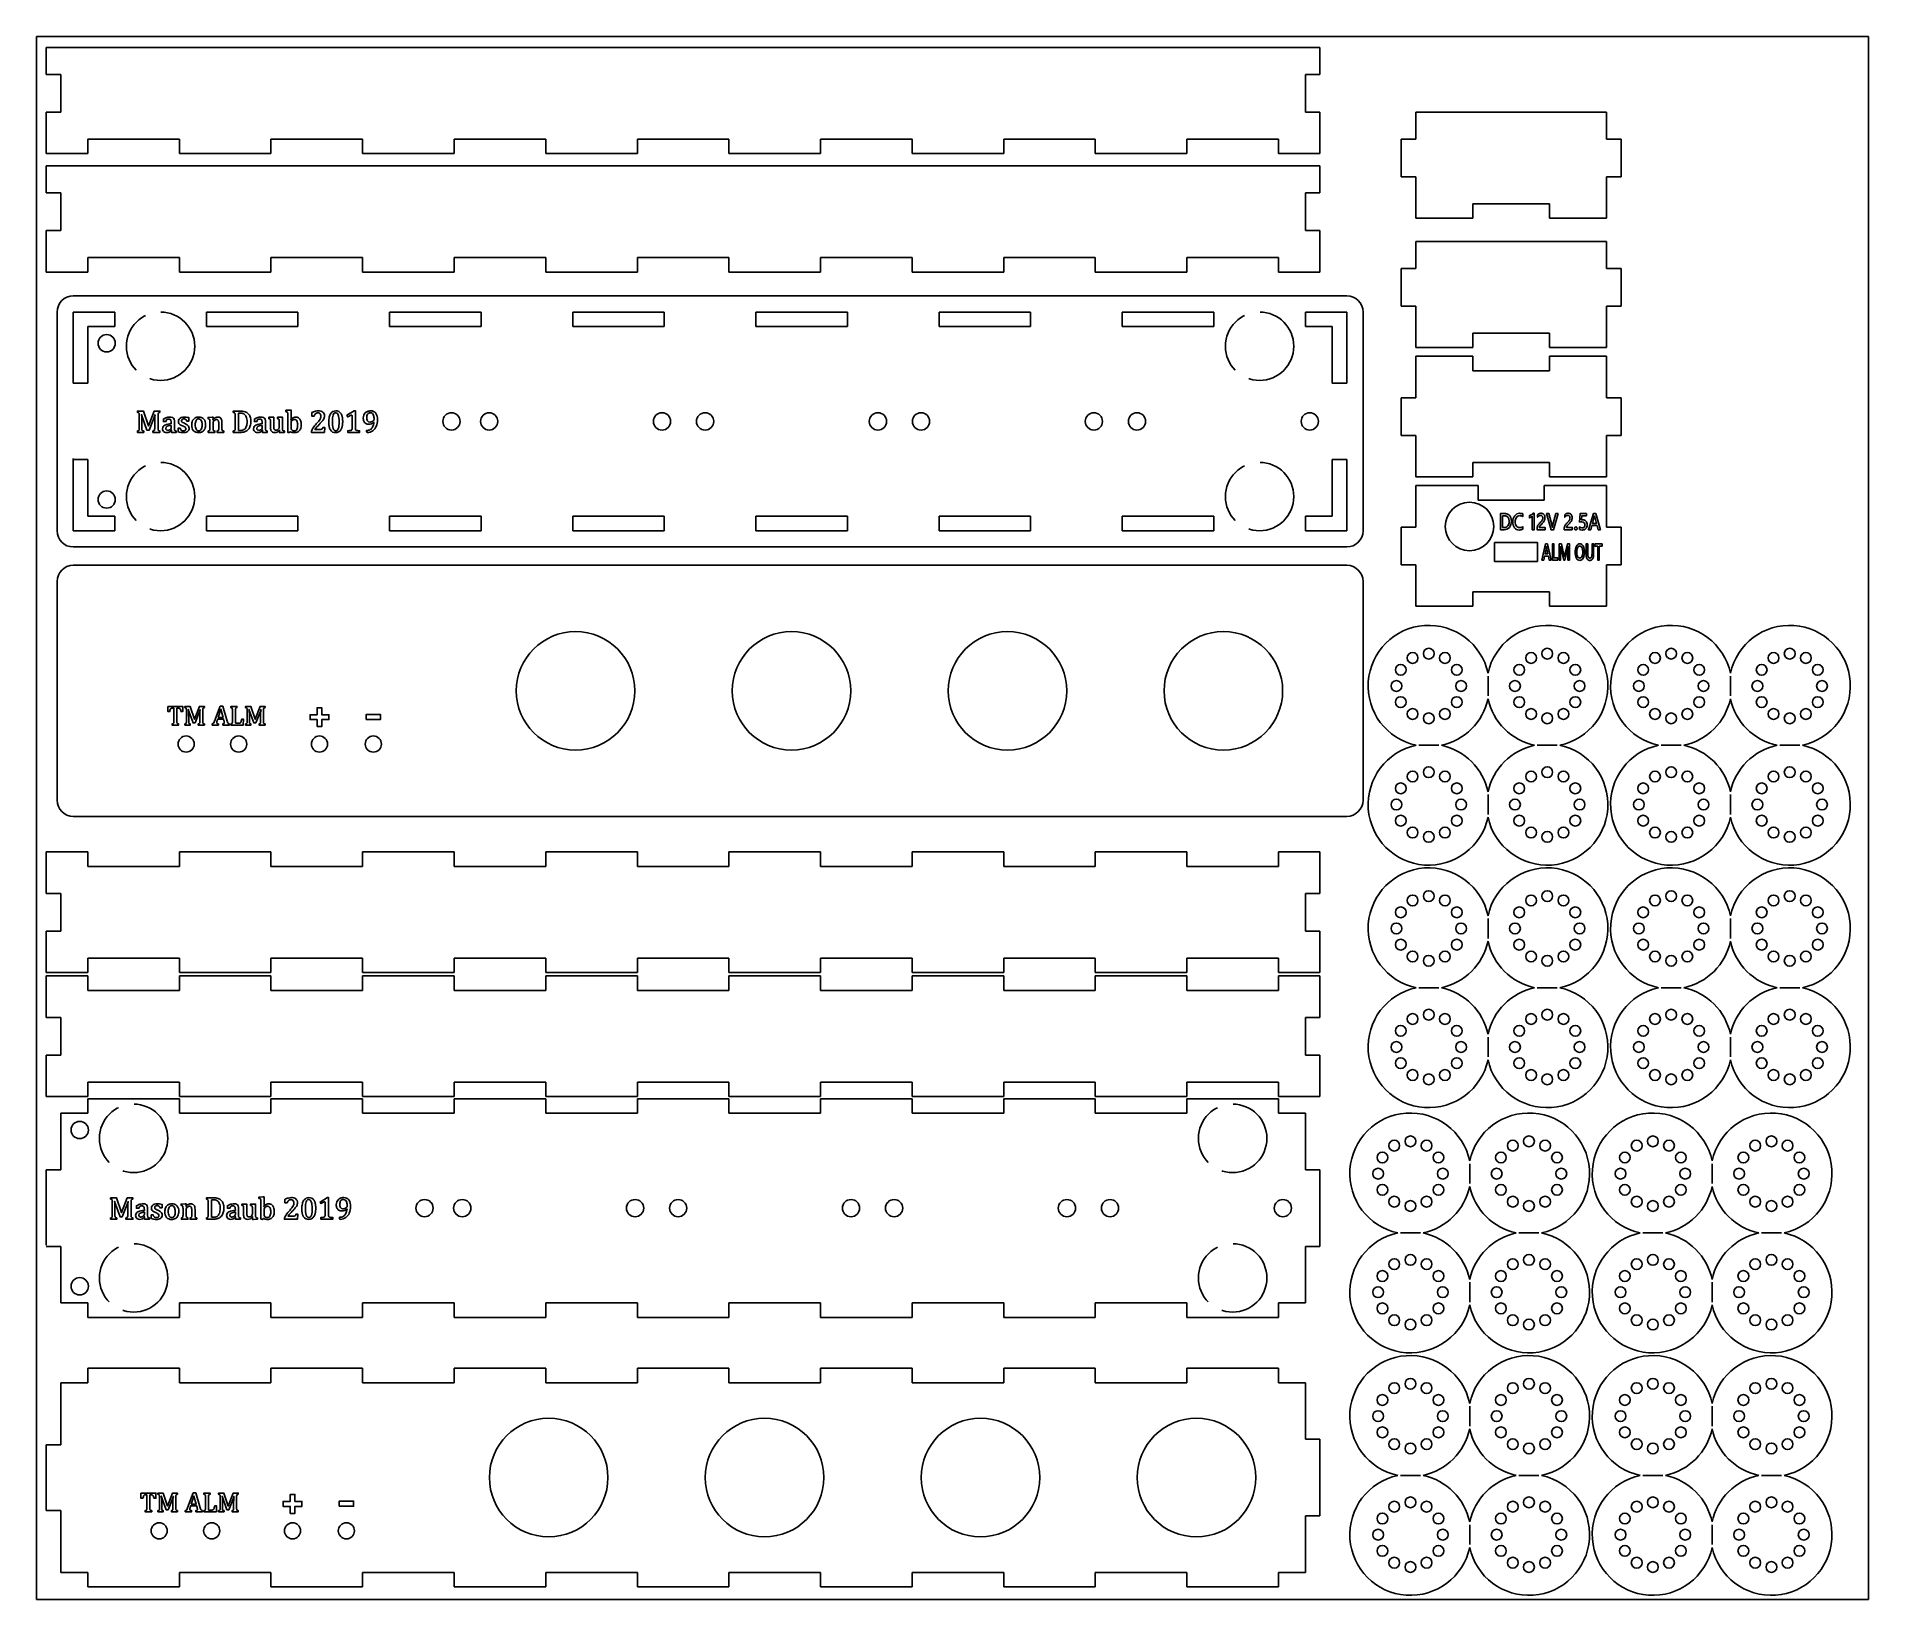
# Model space of a CAD drawing. Header units: millimetres. Extents: x 0 to 340, y 0 to 290.
import ezdxf

# ---------------------------------------------------------------- set-up
doc = ezdxf.new("R2010")
doc.units = ezdxf.units.MM
doc.linetypes.add('ACAD_ISO02W100', pattern=[15, 12, -3])
doc.layers.get('0').update_dxf_attribs({"lineweight": 25, "true_color": 0x000000})
for name, color, linetype, lineweight, true_color in [('Area Engrave', 214, 'Continuous', 25, 0x800080), ('Cut', 7, 'Continuous', 25, 0x000000), ('Line Engrave', 6, 'ACAD_ISO02W100', 25, 0xff00ff)]:
    doc.layers.add(name, color=color, linetype=linetype, lineweight=lineweight, true_color=true_color)

msp = doc.modelspace()

# ---------------------------------------------------------------- linework, layer by layer
for p, q in [((256, 276), (291.4, 276)), ((256, 252), (291.4, 252)), ((14.5, 238.9), (6.8, 238.9)), ((6.8, 238.9), (6.8, 236.2)), ((31.5, 238.9), (48.5, 238.9)), ((65.5, 238.9), (82.5, 238.9)), ((99.5, 238.9), (116.5, 238.9)), ((133.5, 238.9), (150.5, 238.9)), ((167.5, 238.9), (184.5, 238.9)), ((201.5, 238.9), (218.5, 238.9)), ((235.5, 238.9), (243.2, 238.9)), ((243.2, 238.9), (243.2, 225.7)), ((6.8, 225.7), (6.8, 236.2)), ((6.8, 198.3), (6.8, 211.7)), ((243.2, 211.5), (243.2, 198.3)), ((6.8, 198.3), (14.5, 198.3)), ((31.5, 198.3), (48.5, 198.3)), ((65.5, 198.3), (82.5, 198.3)), ((99.5, 198.3), (116.5, 198.3)), ((133.5, 198.3), (150.5, 198.3)), ((167.5, 198.3), (184.5, 198.3)), ((201.5, 198.3), (218.5, 198.3)), ((235.5, 198.3), (243.2, 198.3)), ((269.4, 167.65), (269.4, 171.35)), ((314.4, 167.65), (314.4, 171.35)), ((256.55, 158.5), (260.25, 158.5)), ((278.55, 158.5), (282.25, 158.5)), ((301.55, 158.5), (305.25, 158.5)), ((323.55, 158.5), (327.25, 158.5)), ((269.4, 145.65), (269.4, 149.35)), ((314.4, 145.65), (314.4, 149.35)), ((269.4, 122.65), (269.4, 126.35)), ((314.4, 122.65), (314.4, 126.35)), ((256.55, 113.5), (260.25, 113.5)), ((278.55, 113.5), (282.25, 113.5)), ((301.55, 113.5), (305.25, 113.5)), ((323.55, 113.5), (327.25, 113.5)), ((269.4, 100.65), (269.4, 104.35)), ((314.4, 100.65), (314.4, 104.35)), ((266, 77.15), (266, 80.85)), ((311, 77.15), (311, 80.85)), ((253.15, 68), (256.85, 68)), ((275.15, 68), (278.85, 68)), ((298.15, 68), (301.85, 68)), ((320.15, 68), (323.85, 68)), ((266, 55.15), (266, 58.85)), ((311, 55.15), (311, 58.85)), ((266, 32.15), (266, 35.85)), ((311, 32.15), (311, 35.85)), ((253.15, 23), (256.85, 23)), ((275.15, 23), (278.85, 23)), ((298.15, 23), (301.85, 23)), ((320.15, 23), (323.85, 23)), ((266, 10.15), (266, 13.85)), ((311, 10.15), (311, 13.85))]:
    msp.add_line(p, q)
at = {"layer": 'Area Engrave', "flags": 128}
for points in [[(22.87, 220.27, 0.051777), (22.66, 220.2, 0.113521), (22.59, 220.14, 0.102982), (22.55, 220.02, 0.036747), (22.54, 219.75), (22.54, 217.31, 0.031495), (22.55, 217.05, 0.091741), (22.59, 216.93, 0.129931), (22.66, 216.86, 0.054834), (22.87, 216.79), (22.87, 216.55), (21.58, 216.55), (21.58, 216.79, 0.088112), (21.82, 216.88, 0.167285), (21.89, 217.01, 0.048482), (21.91, 217.31), (21.91, 218.39, -0.007281), (21.92, 219.25, -0.023695), (21.95, 219.79), (22, 219.79), (20.89, 217), (20.48, 217), (19.45, 219.83), (19.5, 219.83, -0.01549), (19.52, 219.26, -0.007038), (19.54, 218.34), (19.54, 217.31, 0.031489), (19.55, 217.05, 0.091581), (19.58, 216.93, 0.130181), (19.65, 216.86, 0.054768), (19.87, 216.79), (19.87, 216.55), (18.72, 216.55), (18.72, 216.79, 0.096644), (18.97, 216.89, 0.162769), (19.04, 217.02, 0.039682), (19.05, 217.31), (19.05, 219.75, 0.035202), (19.04, 220.01, 0.099916), (19, 220.13, 0.12335), (18.93, 220.2, 0.044022), (18.72, 220.27), (18.72, 220.51), (19.83, 220.51), (20.78, 217.77), (21.82, 220.51), (22.87, 220.51)], [(25.04, 216.97), (25.08, 216.97, -0.090071), (24.62, 216.62, -0.114564), (24.14, 216.51, -0.119263), (23.73, 216.6, -0.147879), (23.46, 216.85, -0.133996), (23.37, 217.23, -0.295037), (23.8, 217.91, -0.111763), (25, 218.18), (25, 218.31, 0.076728), (24.94, 218.74, 0.172116), (24.79, 218.97, 0.144134), (24.5, 219.04, 0.183997), (24.18, 218.93, 0.139489), (23.99, 218.57), (23.52, 218.57), (23.52, 219.03, -0.029987), (24, 219.26, -0.036089), (24.37, 219.36, -0.052149), (24.75, 219.4, -0.120623), (25.23, 219.31, -0.169813), (25.5, 219.01, -0.1034), (25.59, 218.44), (25.59, 217.46, 0.006163), (25.6, 217.15, 0.039425), (25.61, 217.02, 0.091472), (25.64, 216.92, 0.12154), (25.71, 216.86, 0.048387), (25.92, 216.79), (25.92, 216.55), (25.03, 216.55)], [(25, 217.84, 0.112046), (24.23, 217.69, 0.303928), (23.97, 217.3, 0.151442), (24.03, 217.08, 0.159802), (24.17, 216.97, 0.084725), (24.37, 216.94, 0.137349), (24.69, 217.03, 0.124327), (24.92, 217.24, 0.138885), (25, 217.5)], [(28.27, 218.63), (27.9, 218.63, 0.085777), (27.75, 218.91, 0.127909), (27.58, 219.03, 0.087535), (27.34, 219.07, 0.169767), (27.02, 218.98, 0.242065), (26.91, 218.73, 0.142815), (26.95, 218.54, 0.106442), (27.1, 218.4, 0.037484), (27.49, 218.22, -0.043273), (27.94, 217.98, -0.10415), (28.2, 217.72, -0.146326), (28.3, 217.37, -0.116668), (28.22, 216.97, -0.127799), (27.99, 216.7, -0.09795), (27.64, 216.55, -0.054715), (27.21, 216.51, -0.039542), (26.74, 216.54, -0.025014), (26.26, 216.65), (26.26, 217.34), (26.64, 217.34, 0.150671), (26.85, 216.95, 0.168126), (27.23, 216.84, 0.053742), (27.41, 216.86, 0.090679), (27.57, 216.92, 0.129216), (27.67, 217.04, 0.122696), (27.71, 217.22, 0.140508), (27.66, 217.43, 0.111109), (27.5, 217.57, 0.010688), (27.18, 217.76, -0.061127), (26.67, 217.98, -0.106382), (26.41, 218.24, -0.146297), (26.32, 218.6, -0.163839), (26.45, 219.03, -0.146502), (26.84, 219.31, -0.091298), (27.42, 219.4, -0.026328), (27.78, 219.39, -0.02264), (28.27, 219.3)], [(30.05, 216.51, -0.221181), (29.11, 216.87, -0.185771), (28.79, 217.93, -0.117547), (28.96, 218.74, -0.153554), (29.42, 219.24, -0.129191), (30.09, 219.4, -0.222569), (31.05, 219.04, -0.185401), (31.37, 217.99, -0.112921), (31.21, 217.18, -0.157533), (30.75, 216.67, -0.12964)], [(29.44, 217.99, 0.12997), (29.61, 217.13, 0.284367), (30.09, 216.84, 0.155133), (30.38, 216.93, 0.12022), (30.57, 217.15, 0.078793), (30.69, 217.5, 0.044442), (30.72, 217.91, 0.079326), (30.64, 218.57, 0.140641), (30.41, 218.95, 0.177533), (30.08, 219.07, 0.279537), (29.61, 218.79, 0.134464)], [(34.72, 216.55), (33.49, 216.55), (33.49, 216.79, 0.035127), (33.68, 216.86, 0.117365), (33.74, 216.91, 0.098982), (33.78, 217.03, 0.043286), (33.8, 217.3), (33.8, 218.04, 0.017374), (33.79, 218.39, 0.044417), (33.75, 218.64, 0.078867), (33.7, 218.79, 0.081775), (33.62, 218.87, 0.081567), (33.51, 218.93, 0.082835), (33.36, 218.95, 0.105726), (33.17, 218.91, 0.077545), (32.97, 218.77, 0.089026), (32.81, 218.58, 0.120227), (32.77, 218.36), (32.77, 217.31, 0.047922), (32.79, 216.99, 0.172968), (32.86, 216.88, 0.084245), (33.08, 216.79), (33.08, 216.55), (31.86, 216.55), (31.86, 216.79, 0.037856), (32.04, 216.86, 0.114058), (32.11, 216.91, 0.098572), (32.15, 217.03, 0.04338), (32.17, 217.3), (32.17, 218.53, 0.012154), (32.16, 218.81, 0.100269), (32.13, 218.97, 0.171101), (32.05, 219.04, 0.054189), (31.82, 219.1), (31.82, 219.35), (32.56, 219.38), (32.77, 219.38), (32.74, 218.91), (32.7, 218.91, -0.04678), (33.02, 219.2, -0.063489), (33.29, 219.35, -0.090971), (33.59, 219.4, -0.071617), (33.88, 219.36, -0.098429), (34.11, 219.24, -0.100456), (34.28, 219.05, -0.076689), (34.37, 218.77, -0.047046), (34.4, 218.37), (34.4, 217.31, 0.027589), (34.41, 217.04, 0.095264), (34.44, 216.93, 0.125708), (34.51, 216.86, 0.051813), (34.72, 216.79)], [(36.5, 216.55), (36.5, 216.79, 0.04915), (36.71, 216.86, 0.124594), (36.78, 216.92, 0.096742), (36.82, 217.04, 0.034712), (36.83, 217.31), (36.83, 219.75, 0.034985), (36.82, 220.02, 0.102667), (36.78, 220.14, 0.119661), (36.71, 220.2, 0.044732), (36.5, 220.27), (36.5, 220.51), (37.79, 220.51, -0.081471), (38.68, 220.39, -0.112055), (39.28, 220.03, -0.119442), (39.64, 219.44, -0.081724), (39.76, 218.61, -0.072631), (39.65, 217.76, -0.104462), (39.32, 217.13, -0.097641), (38.86, 216.77, -0.078432), (38.34, 216.6, -0.039918), (37.58, 216.55)], [(37.48, 216.92, 0.016396), (37.75, 216.92, 0.051878), (38.16, 216.95, 0.074882), (38.48, 217.07, 0.097632), (38.74, 217.29, 0.077108), (38.92, 217.63, 0.056062), (39.03, 218.05, 0.03643), (39.07, 218.56, 0.104273), (38.91, 219.47, 0.163697), (38.46, 219.99, 0.130101), (37.78, 220.15, 0.015632), (37.48, 220.14)], [(41.93, 216.97), (41.97, 216.97, -0.090071), (41.51, 216.62, -0.114564), (41.03, 216.51, -0.119263), (40.63, 216.6, -0.147879), (40.35, 216.85, -0.133996), (40.26, 217.23, -0.295037), (40.69, 217.91, -0.111763), (41.89, 218.18), (41.89, 218.31, 0.076728), (41.83, 218.74, 0.172116), (41.68, 218.97, 0.144134), (41.39, 219.04, 0.183997), (41.07, 218.93, 0.139489), (40.88, 218.57), (40.41, 218.57), (40.41, 219.03, -0.029987), (40.89, 219.26, -0.036089), (41.26, 219.36, -0.052149), (41.64, 219.4, -0.120623), (42.12, 219.31, -0.169813), (42.39, 219.01, -0.1034), (42.48, 218.44), (42.48, 217.46, 0.006163), (42.49, 217.15, 0.039425), (42.5, 217.02, 0.091472), (42.54, 216.92, 0.12154), (42.6, 216.86, 0.048387), (42.81, 216.79), (42.81, 216.55), (41.92, 216.55)], [(41.89, 217.84, 0.112046), (41.13, 217.69, 0.303928), (40.86, 217.3, 0.151442), (40.92, 217.08, 0.159802), (41.06, 216.97, 0.084725), (41.26, 216.94, 0.137349), (41.58, 217.03, 0.124327), (41.81, 217.24, 0.138885), (41.89, 217.5)], [(43.09, 219.36), (44.01, 219.36), (44.01, 217.87, 0.033576), (44.03, 217.38, 0.089369), (44.1, 217.14, 0.121723), (44.23, 217.01, 0.139629), (44.45, 216.96, 0.102634), (44.63, 217, 0.075491), (44.83, 217.13, 0.096111), (45, 217.33, 0.11737), (45.04, 217.54), (45.04, 218.6, 0.02363), (45.03, 218.83, 0.065931), (45.01, 218.95, 0.08136), (44.97, 219.01, 0.093398), (44.91, 219.06, 0.043993), (44.72, 219.12), (44.72, 219.36), (45.64, 219.36), (45.64, 217.38, 0.018515), (45.65, 217.07, 0.090166), (45.68, 216.94, 0.146407), (45.75, 216.87, 0.062332), (45.99, 216.8), (45.99, 216.55), (45.28, 216.52), (45.05, 216.52), (45.07, 217), (45.11, 217, -0.083616), (44.67, 216.63, -0.129405), (44.21, 216.51, -0.138698), (43.76, 216.62, -0.164785), (43.49, 216.94, -0.093032), (43.41, 217.54), (43.41, 218.6, 0.041358), (43.39, 218.91, 0.147132), (43.33, 219.02, 0.099948), (43.09, 219.12)], [(47.22, 218.9), (47.15, 218.91, -0.049719), (47.47, 219.2, -0.069766), (47.75, 219.35, -0.085581), (48.08, 219.4, -0.159369), (48.63, 219.24, -0.150212), (48.98, 218.75, -0.090657), (49.1, 217.98, -0.103758), (48.96, 217.18, -0.159684), (48.52, 216.68, -0.137056), (47.85, 216.51, -0.050897), (47.44, 216.55, -0.073301), (47.08, 216.68), (46.89, 216.51), (46.62, 216.56), (46.62, 219.67, 0.008314), (46.62, 220.04, 0.049166), (46.59, 220.21, 0.097637), (46.55, 220.31, 0.121847), (46.49, 220.36, 0.046829), (46.26, 220.41), (46.26, 220.66), (47.01, 220.69), (47.22, 220.69)], [(47.22, 217.62, 0.035957), (47.24, 217.29, 0.086436), (47.3, 217.09, 0.100156), (47.42, 216.95, 0.109649), (47.6, 216.87, 0.059463), (47.83, 216.84, 0.275332), (48.29, 217.1, 0.135939), (48.45, 217.89, 0.123183), (48.31, 218.69, 0.290945), (47.87, 218.95, 0.103095), (47.62, 218.9, 0.084949), (47.42, 218.76, 0.084804), (47.27, 218.58, 0.120523), (47.22, 218.37)], [(52.66, 217.12, 0.046325), (52.87, 217.13, 0.114811), (52.98, 217.18, 0.119941), (53.05, 217.26, 0.021731), (53.13, 217.49), (53.47, 217.49), (53.42, 216.55), (50.99, 216.55), (50.99, 216.76, -0.049341), (51.32, 217.38, -0.035486), (51.91, 218.12, 0.017859), (52.38, 218.66, 0.042976), (52.61, 219, 0.057186), (52.72, 219.27, 0.06348), (52.75, 219.52, 0.099428), (52.68, 219.86, 0.151039), (52.5, 220.1, 0.149583), (52.18, 220.18), (52.18, 220.18), (52.17, 220.18), (52.17, 220.18), (52.17, 220.18), (52.16, 220.18), (52.16, 220.18), (52.15, 220.18), (52.15, 220.18), (52.15, 220.18), (52.14, 220.18), (52.14, 220.18), (52.14, 220.18), (52.13, 220.18), (52.13, 220.18), (52.12, 220.18), (52.12, 220.18), (52.12, 220.18), (52.11, 220.18), (52.11, 220.18), (52.11, 220.18), (52.1, 220.17), (52.1, 220.17), (52.1, 220.17), (52.09, 220.17), (52.09, 220.17), (52.09, 220.17), (52.08, 220.17), (52.08, 220.17), (52.07, 220.17), (52.07, 220.17), (52.07, 220.17), (52.06, 220.17), (52.06, 220.17), (52.06, 220.17), (52.05, 220.17), (52.05, 220.17), (52.05, 220.17), (52.04, 220.17), (52.04, 220.17), (52.04, 220.16), (52.03, 220.16), (52.03, 220.16), (52.03, 220.16), (52.02, 220.16), (52.02, 220.16), (52.02, 220.16), (52.01, 220.16), (52.01, 220.16), (52.01, 220.16), (52, 220.16), (52, 220.16), (52, 220.15), (51.99, 220.15), (51.99, 220.15), (51.99, 220.15), (51.98, 220.15), (51.98, 220.15), (51.98, 220.15), (51.97, 220.15), (51.97, 220.15), (51.97, 220.15), (51.96, 220.14), (51.96, 220.14), (51.96, 220.14), (51.96, 220.14), (51.95, 220.14), (51.95, 220.14), (51.95, 220.14), (51.94, 220.14), (51.94, 220.13), (51.94, 220.13), (51.93, 220.13), (51.93, 220.13), (51.93, 220.13), (51.92, 220.13), (51.92, 220.13), (51.92, 220.13), (51.91, 220.12), (51.91, 220.12), (51.91, 220.12), (51.91, 220.12), (51.9, 220.12), (51.9, 220.12), (51.9, 220.12), (51.89, 220.11), (51.89, 220.11), (51.89, 220.11), (51.88, 220.11), (51.88, 220.11), (51.88, 220.11), (51.88, 220.1), (51.87, 220.1), (51.87, 220.1), (51.87, 220.1), (51.86, 220.1), (51.86, 220.1), (51.86, 220.09), (51.86, 220.09), (51.85, 220.09), (51.85, 220.09), (51.85, 220.09), (51.84, 220.09), (51.84, 220.08), (51.84, 220.08), (51.84, 220.08), (51.83, 220.08), (51.83, 220.08), (51.83, 220.07), (51.82, 220.07), (51.82, 220.07), (51.82, 220.07), (51.82, 220.07), (51.81, 220.06), (51.81, 220.06), (51.81, 220.06), (51.81, 220.06), (51.8, 220.06), (51.8, 220.05), (51.8, 220.05), (51.79, 220.05), (51.79, 220.05), (51.79, 220.05), (51.79, 220.04), (51.78, 220.04), (51.78, 220.04), (51.78, 220.04), (51.78, 220.03), (51.77, 220.03), (51.77, 220.03), (51.77, 220.03), (51.77, 220.03), (51.76, 220.02), (51.76, 220.02), (51.76, 220.02), (51.76, 220.02), (51.75, 220.01), (51.75, 220.01), (51.75, 220.01), (51.75, 220.01), (51.74, 220), (51.74, 220), (51.74, 220), (51.74, 220), (51.73, 219.99), (51.73, 219.99), (51.73, 219.99), (51.73, 219.99), (51.72, 219.98), (51.72, 219.98), (51.72, 219.98), (51.72, 219.97), (51.71, 219.97), (51.71, 219.97), (51.71, 219.97), (51.71, 219.96), (51.7, 219.96), (51.7, 219.96), (51.7, 219.96), (51.7, 219.95), (51.7, 219.95), (51.69, 219.95), (51.69, 219.94), (51.69, 219.94), (51.69, 219.94), (51.68, 219.94), (51.68, 219.93), (51.68, 219.93), (51.68, 219.93), (51.67, 219.92), (51.67, 219.92), (51.67, 219.92), (51.67, 219.91), (51.67, 219.91), (51.66, 219.91), (51.66, 219.91), (51.66, 219.9), (51.66, 219.9), (51.66, 219.9), (51.65, 219.89), (51.65, 219.89), (51.65, 219.89), (51.65, 219.88), (51.64, 219.88), (51.64, 219.88), (51.64, 219.87), (51.64, 219.87), (51.64, 219.87), (51.63, 219.86), (51.63, 219.86), (51.63, 219.86), (51.63, 219.85), (51.63, 219.85), (51.62, 219.85), (51.62, 219.84), (51.62, 219.84), (51.62, 219.84), (51.62, 219.83), (51.61, 219.83), (51.61, 219.82), (51.61, 219.82), (51.61, 219.82), (51.61, 219.81), (51.6, 219.81), (51.6, 219.81), (51.6, 219.8), (51.6, 219.8), (51.6, 219.8), (51.6, 219.79), (51.59, 219.79), (51.59, 219.78), (51.59, 219.78), (51.59, 219.78), (51.59, 219.77), (51.58, 219.77), (51.58, 219.77), (51.58, 219.76), (51.58, 219.76), (51.58, 219.75), (51.58, 219.75), (51.57, 219.75), (51.57, 219.74), (51.57, 219.74), (51.57, 219.73), (51.57, 219.73), (51.56, 219.73), (51.56, 219.72), (51.56, 219.72), (51.56, 219.71), (51.56, 219.71), (51.56, 219.71), (51.55, 219.7), (51.55, 219.7), (51.55, 219.69), (51.55, 219.69), (51.55, 219.69), (51.55, 219.68), (51.55, 219.68), (51.54, 219.67), (51.54, 219.67), (51.54, 219.66), (51.54, 219.66), (51.54, 219.66), (51.54, 219.65), (51.53, 219.65), (51.53, 219.64), (51.53, 219.64), (51.53, 219.63), (51.53, 219.63), (51.53, 219.62), (51.52, 219.62), (51.52, 219.62), (51.52, 219.61), (51.52, 219.61), (51.52, 219.6), (51.52, 219.6), (51.52, 219.59), (51.07, 219.59), (51.07, 220.23, -0.050062), (51.76, 220.48, -0.058893), (52.3, 220.55, -0.180002), (53.13, 220.31, -0.227881), (53.42, 219.6, -0.057968), (53.39, 219.31, -0.061723), (53.29, 219.05, -0.042762), (53.11, 218.78, -0.019774), (52.88, 218.49, -0.005701), (52.43, 218.01, 0.030538), (51.66, 217.12)], [(55.48, 216.51, -0.277679), (54.54, 217.01), (54.53, 217.01), (54.53, 217.01), (54.53, 217.02), (54.53, 217.02), (54.52, 217.03), (54.52, 217.03), (54.52, 217.03), (54.52, 217.04), (54.51, 217.04), (54.51, 217.05), (54.51, 217.05), (54.51, 217.05), (54.5, 217.06), (54.5, 217.06), (54.5, 217.07), (54.5, 217.07), (54.5, 217.07), (54.49, 217.08), (54.49, 217.08), (54.49, 217.09), (54.49, 217.09), (54.48, 217.09), (54.48, 217.1), (54.48, 217.1), (54.48, 217.11), (54.48, 217.11), (54.47, 217.12), (54.47, 217.12), (54.47, 217.12), (54.47, 217.13), (54.47, 217.13), (54.46, 217.14), (54.46, 217.14), (54.46, 217.15), (54.46, 217.15), (54.45, 217.16), (54.45, 217.16), (54.45, 217.16), (54.45, 217.17), (54.45, 217.17), (54.44, 217.18), (54.44, 217.18), (54.44, 217.19), (54.44, 217.19), (54.44, 217.2), (54.43, 217.2), (54.43, 217.2), (54.43, 217.21), (54.43, 217.21), (54.43, 217.22), (54.42, 217.22), (54.42, 217.23), (54.42, 217.23), (54.42, 217.24), (54.42, 217.24), (54.42, 217.25), (54.41, 217.25), (54.41, 217.26), (54.41, 217.26), (54.41, 217.27), (54.41, 217.27), (54.4, 217.28), (54.4, 217.28), (54.4, 217.29), (54.4, 217.29), (54.4, 217.3), (54.39, 217.3), (54.39, 217.3), (54.39, 217.31), (54.39, 217.31), (54.39, 217.32), (54.39, 217.32), (54.38, 217.33), (54.38, 217.33), (54.38, 217.34), (54.38, 217.34), (54.38, 217.35), (54.38, 217.35), (54.37, 217.36), (54.37, 217.36), (54.37, 217.37), (54.37, 217.38), (54.37, 217.38), (54.37, 217.39), (54.36, 217.39), (54.36, 217.4), (54.36, 217.4), (54.36, 217.41), (54.36, 217.41), (54.36, 217.42), (54.35, 217.42), (54.35, 217.43), (54.35, 217.43), (54.35, 217.44), (54.35, 217.44), (54.35, 217.45), (54.35, 217.45), (54.34, 217.46), (54.34, 217.46), (54.34, 217.47), (54.34, 217.48), (54.34, 217.48), (54.34, 217.49), (54.34, 217.49), (54.33, 217.5), (54.33, 217.5), (54.33, 217.51), (54.33, 217.51), (54.33, 217.52), (54.33, 217.52), (54.33, 217.53), (54.32, 217.54), (54.32, 217.54), (54.32, 217.55), (54.32, 217.55), (54.32, 217.56), (54.32, 217.56), (54.32, 217.57), (54.31, 217.58), (54.31, 217.58), (54.31, 217.59), (54.31, 217.59), (54.31, 217.6), (54.31, 217.6), (54.31, 217.61), (54.31, 217.62), (54.3, 217.62), (54.3, 217.63), (54.3, 217.63), (54.3, 217.64), (54.3, 217.64), (54.3, 217.65), (54.3, 217.66), (54.3, 217.66), (54.3, 217.67), (54.29, 217.67), (54.29, 217.68), (54.29, 217.69), (54.29, 217.69), (54.29, 217.7), (54.29, 217.7), (54.29, 217.71), (54.29, 217.72), (54.29, 217.72), (54.28, 217.73), (54.28, 217.73), (54.28, 217.74), (54.28, 217.75), (54.28, 217.75), (54.28, 217.76), (54.28, 217.76), (54.28, 217.77), (54.28, 217.78), (54.28, 217.78), (54.27, 217.79), (54.27, 217.8), (54.27, 217.8), (54.27, 217.81), (54.27, 217.81), (54.27, 217.82), (54.27, 217.83), (54.27, 217.83), (54.27, 217.84), (54.27, 217.85), (54.27, 217.85), (54.26, 217.86), (54.26, 217.87), (54.26, 217.87), (54.26, 217.88), (54.26, 217.88), (54.26, 217.89), (54.26, 217.9), (54.26, 217.9), (54.26, 217.91), (54.26, 217.92), (54.26, 217.92), (54.26, 217.93), (54.26, 217.94), (54.25, 217.94), (54.25, 217.95), (54.25, 217.96), (54.25, 217.96), (54.25, 217.97), (54.25, 217.98), (54.25, 217.98), (54.25, 217.99), (54.25, 218), (54.25, 218), (54.25, 218.01), (54.25, 218.02), (54.25, 218.02), (54.25, 218.03), (54.25, 218.04), (54.24, 218.04), (54.24, 218.05), (54.24, 218.06), (54.24, 218.06), (54.24, 218.07), (54.24, 218.08), (54.24, 218.08), (54.24, 218.09), (54.24, 218.1), (54.24, 218.11), (54.24, 218.11), (54.24, 218.12), (54.24, 218.13), (54.24, 218.13), (54.24, 218.14), (54.24, 218.15), (54.24, 218.15), (54.24, 218.16), (54.24, 218.17), (54.24, 218.18), (54.23, 218.18), (54.23, 218.19), (54.23, 218.2), (54.23, 218.2), (54.23, 218.21), (54.23, 218.22), (54.23, 218.23), (54.23, 218.23), (54.23, 218.24), (54.23, 218.25), (54.23, 218.25), (54.23, 218.26), (54.23, 218.27), (54.23, 218.28), (54.23, 218.28), (54.23, 218.29), (54.23, 218.3), (54.23, 218.31), (54.23, 218.31), (54.23, 218.32), (54.23, 218.33), (54.23, 218.34), (54.23, 218.34), (54.23, 218.35), (54.23, 218.36), (54.23, 218.37), (54.23, 218.37), (54.23, 218.38), (54.23, 218.39), (54.23, 218.4), (54.23, 218.4), (54.23, 218.41), (54.23, 218.42), (54.23, 218.43), (54.23, 218.43), (54.23, 218.44), (54.23, 218.45), (54.23, 218.46), (54.23, 218.46), (54.23, 218.47), (54.23, 218.48), (54.23, 218.49), (54.23, 218.49, -0.058831), (54.32, 219.41, -0.087709), (54.58, 220.05, -0.12952), (55, 220.43, -0.120553), (55.53, 220.55, -0.274577), (56.49, 220.06), (56.5, 220.05), (56.5, 220.05), (56.5, 220.04), (56.5, 220.04), (56.51, 220.04), (56.51, 220.03), (56.51, 220.03), (56.51, 220.02), (56.52, 220.02), (56.52, 220.02), (56.52, 220.01), (56.52, 220.01), (56.53, 220), (56.53, 220), (56.53, 220), (56.53, 219.99), (56.53, 219.99), (56.54, 219.98), (56.54, 219.98), (56.54, 219.98), (56.54, 219.97), (56.55, 219.97), (56.55, 219.96), (56.55, 219.96), (56.55, 219.95), (56.55, 219.95), (56.56, 219.95), (56.56, 219.94), (56.56, 219.94), (56.56, 219.93), (56.57, 219.93), (56.57, 219.92), (56.57, 219.92), (56.57, 219.92), (56.57, 219.91), (56.58, 219.91), (56.58, 219.9), (56.58, 219.9), (56.58, 219.89), (56.58, 219.89), (56.59, 219.88), (56.59, 219.88), (56.59, 219.88), (56.59, 219.87), (56.59, 219.87), (56.6, 219.86), (56.6, 219.86), (56.6, 219.85), (56.6, 219.85), (56.6, 219.84), (56.61, 219.84), (56.61, 219.83), (56.61, 219.83), (56.61, 219.82), (56.61, 219.82), (56.62, 219.82), (56.62, 219.81), (56.62, 219.81), (56.62, 219.8), (56.62, 219.8), (56.63, 219.79), (56.63, 219.79), (56.63, 219.78), (56.63, 219.78), (56.63, 219.77), (56.64, 219.77), (56.64, 219.76), (56.64, 219.76), (56.64, 219.75), (56.64, 219.75), (56.64, 219.74), (56.65, 219.74), (56.65, 219.73), (56.65, 219.73), (56.65, 219.72), (56.65, 219.72), (56.65, 219.71), (56.66, 219.71), (56.66, 219.7), (56.66, 219.7), (56.66, 219.69), (56.66, 219.69), (56.66, 219.68), (56.67, 219.68), (56.67, 219.67), (56.67, 219.67), (56.67, 219.66), (56.67, 219.66), (56.67, 219.65), (56.68, 219.65), (56.68, 219.64), (56.68, 219.64), (56.68, 219.63), (56.68, 219.63), (56.68, 219.62), (56.69, 219.62), (56.69, 219.61), (56.69, 219.61), (56.69, 219.6), (56.69, 219.59), (56.69, 219.59), (56.69, 219.58), (56.7, 219.58), (56.7, 219.57), (56.7, 219.57), (56.7, 219.56), (56.7, 219.56), (56.7, 219.55), (56.7, 219.55), (56.71, 219.54), (56.71, 219.53), (56.71, 219.53), (56.71, 219.52), (56.71, 219.52), (56.71, 219.51), (56.71, 219.51), (56.72, 219.5), (56.72, 219.5), (56.72, 219.49), (56.72, 219.48), (56.72, 219.48), (56.72, 219.47), (56.72, 219.47), (56.72, 219.46), (56.73, 219.46), (56.73, 219.45), (56.73, 219.44), (56.73, 219.44), (56.73, 219.43), (56.73, 219.43), (56.73, 219.42), (56.73, 219.42), (56.74, 219.41), (56.74, 219.4), (56.74, 219.4), (56.74, 219.39), (56.74, 219.39), (56.74, 219.38), (56.74, 219.37), (56.74, 219.37), (56.75, 219.36), (56.75, 219.36), (56.75, 219.35), (56.75, 219.35), (56.75, 219.34), (56.75, 219.33), (56.75, 219.33), (56.75, 219.32), (56.75, 219.31), (56.75, 219.31), (56.76, 219.3), (56.76, 219.3), (56.76, 219.29), (56.76, 219.28), (56.76, 219.28), (56.76, 219.27), (56.76, 219.27), (56.76, 219.26), (56.76, 219.25), (56.76, 219.25), (56.77, 219.24), (56.77, 219.23), (56.77, 219.23), (56.77, 219.22), (56.77, 219.22), (56.77, 219.21), (56.77, 219.2), (56.77, 219.2), (56.77, 219.19), (56.77, 219.18), (56.77, 219.18), (56.77, 219.17), (56.78, 219.17), (56.78, 219.16), (56.78, 219.15), (56.78, 219.15), (56.78, 219.14), (56.78, 219.13), (56.78, 219.13), (56.78, 219.12), (56.78, 219.11), (56.78, 219.11), (56.78, 219.1), (56.78, 219.09), (56.78, 219.09), (56.78, 219.08), (56.79, 219.07), (56.79, 219.07), (56.79, 219.06), (56.79, 219.05), (56.79, 219.05), (56.79, 219.04), (56.79, 219.03), (56.79, 219.03), (56.79, 219.02), (56.79, 219.01), (56.79, 219.01), (56.79, 219), (56.79, 218.99), (56.79, 218.99), (56.79, 218.98), (56.79, 218.97), (56.79, 218.97), (56.8, 218.96), (56.8, 218.95), (56.8, 218.95), (56.8, 218.94), (56.8, 218.93), (56.8, 218.92), (56.8, 218.92), (56.8, 218.91), (56.8, 218.9), (56.8, 218.9), (56.8, 218.89), (56.8, 218.88), (56.8, 218.88), (56.8, 218.87), (56.8, 218.86), (56.8, 218.85), (56.8, 218.85), (56.8, 218.84), (56.8, 218.83), (56.8, 218.83), (56.8, 218.82), (56.8, 218.81), (56.8, 218.8), (56.8, 218.8), (56.8, 218.79), (56.8, 218.78), (56.81, 218.78), (56.81, 218.77), (56.81, 218.76), (56.81, 218.75), (56.81, 218.75), (56.81, 218.74), (56.81, 218.73), (56.81, 218.72), (56.81, 218.72), (56.81, 218.71), (56.81, 218.7), (56.81, 218.69), (56.81, 218.69), (56.81, 218.68), (56.81, 218.67), (56.81, 218.66), (56.81, 218.66), (56.81, 218.65), (56.81, 218.64), (56.81, 218.63), (56.81, 218.63), (56.81, 218.62), (56.81, 218.61), (56.81, 218.6), (56.81, 218.6), (56.81, 218.59), (56.81, 218.58), (56.81, 218.57), (56.81, 218.57), (56.81, 218.56), (56.81, 218.55), (56.81, 218.54), (56.81, 218.53), (56.81, 218.53), (56.81, 218.52), (56.81, 218.51), (56.81, 218.5), (56.81, 218.5), (56.81, 218.49), (56.81, 218.48), (56.81, 218.47), (56.81, 218.46), (56.81, 218.46), (56.81, 218.45), (56.81, 218.44), (56.81, 218.43), (56.81, 218.43), (56.81, 218.42), (56.81, 218.41), (56.81, 218.4), (56.81, 218.4), (56.81, 218.39), (56.8, 218.38), (56.8, 218.37), (56.8, 218.37), (56.8, 218.36), (56.8, 218.35), (56.8, 218.34), (56.8, 218.34), (56.8, 218.33), (56.8, 218.32), (56.8, 218.31), (56.8, 218.31), (56.8, 218.3), (56.8, 218.29), (56.8, 218.28), (56.8, 218.28), (56.8, 218.27), (56.8, 218.26), (56.8, 218.26), (56.8, 218.25), (56.8, 218.24), (56.8, 218.23), (56.8, 218.23), (56.8, 218.22), (56.8, 218.21), (56.8, 218.2), (56.8, 218.2), (56.79, 218.19), (56.79, 218.18), (56.79, 218.18), (56.79, 218.17), (56.79, 218.16), (56.79, 218.15), (56.79, 218.15), (56.79, 218.14), (56.79, 218.13), (56.79, 218.13), (56.79, 218.12), (56.79, 218.11), (56.79, 218.11), (56.79, 218.1), (56.79, 218.09), (56.79, 218.08), (56.78, 218.08), (56.78, 218.07), (56.78, 218.06), (56.78, 218.06), (56.78, 218.05), (56.78, 218.04), (56.78, 218.04), (56.78, 218.03), (56.78, 218.02), (56.78, 218.02), (56.78, 218.01), (56.78, 218), (56.78, 218), (56.77, 217.99), (56.77, 217.98), (56.77, 217.98), (56.77, 217.97), (56.77, 217.96), (56.77, 217.96), (56.77, 217.95), (56.77, 217.94), (56.77, 217.94), (56.77, 217.93), (56.77, 217.92), (56.77, 217.92), (56.76, 217.91), (56.76, 217.9), (56.76, 217.9), (56.76, 217.89), (56.76, 217.88), (56.76, 217.88), (56.76, 217.87), (56.76, 217.86), (56.76, 217.86), (56.76, 217.85), (56.75, 217.84), (56.75, 217.84), (56.75, 217.83), (56.75, 217.83), (56.75, 217.82), (56.75, 217.81), (56.75, 217.81), (56.75, 217.8), (56.75, 217.79), (56.74, 217.79), (56.74, 217.78), (56.74, 217.78), (56.74, 217.77), (56.74, 217.76), (56.74, 217.76), (56.74, 217.75), (56.74, 217.74), (56.73, 217.74), (56.73, 217.73), (56.73, 217.73), (56.73, 217.72), (56.73, 217.71), (56.73, 217.71), (56.73, 217.7), (56.73, 217.7), (56.72, 217.69), (56.72, 217.68), (56.72, 217.68), (56.72, 217.67), (56.72, 217.67), (56.72, 217.66), (56.72, 217.65), (56.72, 217.65), (56.71, 217.64), (56.71, 217.64), (56.71, 217.63), (56.71, 217.62), (56.71, 217.62), (56.71, 217.61), (56.71, 217.61), (56.7, 217.6), (56.7, 217.6), (56.7, 217.59), (56.7, 217.58), (56.7, 217.58), (56.7, 217.57), (56.69, 217.57), (56.69, 217.56), (56.69, 217.55), (56.69, 217.55), (56.69, 217.54), (56.69, 217.54), (56.69, 217.53), (56.68, 217.53), (56.68, 217.52), (56.68, 217.52), (56.68, 217.51), (56.68, 217.5), (56.68, 217.5), (56.67, 217.49), (56.67, 217.49), (56.67, 217.48), (56.67, 217.48), (56.67, 217.47), (56.67, 217.47), (56.66, 217.46), (56.66, 217.45), (56.66, 217.45), (56.66, 217.44), (56.66, 217.44), (56.66, 217.43), (56.65, 217.43), (56.65, 217.42), (56.65, 217.42), (56.65, 217.41), (56.65, 217.41), (56.64, 217.4), (56.64, 217.4), (56.64, 217.39), (56.64, 217.39), (56.64, 217.38), (56.64, 217.38), (56.63, 217.37), (56.63, 217.36), (56.63, 217.36), (56.63, 217.35), (56.63, 217.35), (56.62, 217.34), (56.62, 217.34), (56.62, 217.33), (56.62, 217.33), (56.62, 217.32), (56.61, 217.32), (56.61, 217.31), (56.61, 217.31), (56.61, 217.3), (56.61, 217.3), (56.6, 217.29), (56.6, 217.29), (56.6, 217.28), (56.6, 217.28), (56.6, 217.27), (56.59, 217.27), (56.59, 217.26), (56.59, 217.26), (56.59, 217.25), (56.59, 217.25), (56.58, 217.24), (56.58, 217.24), (56.58, 217.24), (56.58, 217.23), (56.57, 217.23), (56.57, 217.22), (56.57, 217.22), (56.57, 217.21), (56.57, 217.21), (56.56, 217.2), (56.56, 217.2), (56.56, 217.19), (56.56, 217.19), (56.55, 217.18), (56.55, 217.18), (56.55, 217.17), (56.55, 217.17), (56.55, 217.16), (56.54, 217.16), (56.54, 217.16), (56.54, 217.15), (56.54, 217.15), (56.53, 217.14), (56.53, 217.14), (56.53, 217.13), (56.53, 217.13), (56.52, 217.12), (56.52, 217.12), (56.52, 217.12), (56.52, 217.11), (56.51, 217.11), (56.51, 217.1), (56.51, 217.1), (56.51, 217.09), (56.5, 217.09), (56.5, 217.08), (56.5, 217.08), (56.5, 217.08), (56.49, 217.07), (56.49, 217.07), (56.49, 217.06), (56.49, 217.06), (56.48, 217.05), (56.48, 217.05), (56.48, 217.05), (56.48, 217.04), (56.47, 217.04, -0.27565)], [(54.89, 218.58, 0.08617), (55.05, 217.27), (55.05, 217.26), (55.06, 217.26), (55.06, 217.26), (55.06, 217.25), (55.06, 217.25), (55.06, 217.25), (55.06, 217.24), (55.06, 217.24), (55.06, 217.24), (55.07, 217.23), (55.07, 217.23), (55.07, 217.23), (55.07, 217.23), (55.07, 217.22), (55.07, 217.22), (55.07, 217.22), (55.08, 217.21), (55.08, 217.21), (55.08, 217.21), (55.08, 217.21), (55.08, 217.2), (55.08, 217.2), (55.08, 217.2), (55.08, 217.19), (55.09, 217.19), (55.09, 217.19), (55.09, 217.18), (55.09, 217.18), (55.09, 217.18), (55.09, 217.18), (55.09, 217.17), (55.1, 217.17), (55.1, 217.17), (55.1, 217.17), (55.1, 217.16), (55.1, 217.16), (55.1, 217.16), (55.1, 217.15), (55.11, 217.15), (55.11, 217.15), (55.11, 217.15), (55.11, 217.14), (55.11, 217.14), (55.11, 217.14), (55.11, 217.14), (55.12, 217.13), (55.12, 217.13), (55.12, 217.13), (55.12, 217.13), (55.12, 217.12), (55.12, 217.12), (55.12, 217.12), (55.13, 217.12), (55.13, 217.11), (55.13, 217.11), (55.13, 217.11), (55.13, 217.11), (55.13, 217.1), (55.14, 217.1), (55.14, 217.1), (55.14, 217.1), (55.14, 217.09), (55.14, 217.09), (55.14, 217.09), (55.14, 217.09), (55.15, 217.08), (55.15, 217.08), (55.15, 217.08), (55.15, 217.08), (55.15, 217.07), (55.15, 217.07), (55.16, 217.07), (55.16, 217.07), (55.16, 217.07), (55.16, 217.06), (55.16, 217.06), (55.16, 217.06), (55.17, 217.06), (55.17, 217.05), (55.17, 217.05), (55.17, 217.05), (55.17, 217.05), (55.17, 217.05), (55.18, 217.04), (55.18, 217.04), (55.18, 217.04), (55.18, 217.04), (55.18, 217.04), (55.18, 217.03), (55.19, 217.03), (55.19, 217.03), (55.19, 217.03), (55.19, 217.03), (55.19, 217.02), (55.19, 217.02), (55.2, 217.02), (55.2, 217.02), (55.2, 217.02), (55.2, 217.01), (55.2, 217.01), (55.2, 217.01), (55.21, 217.01), (55.21, 217.01), (55.21, 217), (55.21, 217), (55.21, 217), (55.21, 217), (55.22, 217), (55.22, 216.99), (55.22, 216.99), (55.22, 216.99), (55.22, 216.99), (55.23, 216.99), (55.23, 216.99), (55.23, 216.98), (55.23, 216.98), (55.23, 216.98), (55.23, 216.98), (55.24, 216.98), (55.24, 216.98), (55.24, 216.97), (55.24, 216.97), (55.24, 216.97), (55.25, 216.97), (55.25, 216.97), (55.25, 216.97), (55.25, 216.96), (55.25, 216.96), (55.25, 216.96), (55.26, 216.96), (55.26, 216.96), (55.26, 216.96), (55.26, 216.95), (55.26, 216.95), (55.27, 216.95), (55.27, 216.95), (55.27, 216.95), (55.27, 216.95), (55.27, 216.95), (55.28, 216.94), (55.28, 216.94), (55.28, 216.94), (55.28, 216.94), (55.28, 216.94), (55.28, 216.94), (55.29, 216.94), (55.29, 216.93), (55.29, 216.93), (55.29, 216.93), (55.29, 216.93), (55.3, 216.93), (55.3, 216.93), (55.3, 216.93), (55.3, 216.93), (55.3, 216.92), (55.31, 216.92), (55.31, 216.92), (55.31, 216.92), (55.31, 216.92), (55.31, 216.92), (55.32, 216.92), (55.32, 216.92), (55.32, 216.91), (55.32, 216.91), (55.32, 216.91), (55.33, 216.91), (55.33, 216.91), (55.33, 216.91), (55.33, 216.91), (55.34, 216.91), (55.34, 216.91), (55.34, 216.9), (55.34, 216.9), (55.34, 216.9), (55.35, 216.9), (55.35, 216.9), (55.35, 216.9), (55.35, 216.9), (55.35, 216.9), (55.36, 216.9), (55.36, 216.9), (55.36, 216.89), (55.36, 216.89), (55.36, 216.89), (55.37, 216.89), (55.37, 216.89), (55.37, 216.89), (55.37, 216.89), (55.38, 216.89), (55.38, 216.89), (55.38, 216.89), (55.38, 216.89), (55.38, 216.89), (55.39, 216.88), (55.39, 216.88), (55.39, 216.88), (55.39, 216.88), (55.39, 216.88), (55.4, 216.88), (55.4, 216.88), (55.4, 216.88), (55.4, 216.88), (55.41, 216.88), (55.41, 216.88), (55.41, 216.88), (55.41, 216.88), (55.41, 216.88), (55.42, 216.88), (55.42, 216.87), (55.42, 216.87), (55.42, 216.87), (55.43, 216.87), (55.43, 216.87), (55.43, 216.87), (55.43, 216.87), (55.43, 216.87), (55.44, 216.87), (55.44, 216.87), (55.44, 216.87), (55.44, 216.87), (55.45, 216.87), (55.45, 216.87), (55.45, 216.87), (55.45, 216.87), (55.46, 216.87), (55.46, 216.87), (55.46, 216.87), (55.46, 216.87), (55.47, 216.87), (55.47, 216.87), (55.47, 216.86), (55.47, 216.86), (55.47, 216.86), (55.48, 216.86), (55.48, 216.86), (55.48, 216.86), (55.48, 216.86), (55.49, 216.86), (55.49, 216.86), (55.49, 216.86), (55.49, 216.86), (55.5, 216.86), (55.5, 216.86), (55.5, 216.86), (55.5, 216.86), (55.51, 216.86), (55.51, 216.86), (55.51, 216.86), (55.51, 216.86), (55.52, 216.86), (55.52, 216.86), (55.52, 216.86), (55.52, 216.86), (55.53, 216.86), (55.53, 216.86), (55.53, 216.86), (55.53, 216.86), (55.53, 216.86), (55.54, 216.86), (55.54, 216.86), (55.54, 216.86), (55.54, 216.86), (55.55, 216.86), (55.55, 216.86), (55.55, 216.86), (55.55, 216.86), (55.56, 216.86), (55.56, 216.86), (55.56, 216.86), (55.56, 216.86), (55.56, 216.86), (55.57, 216.86), (55.57, 216.86), (55.57, 216.86), (55.57, 216.86), (55.58, 216.86), (55.58, 216.86), (55.58, 216.86), (55.58, 216.86), (55.59, 216.86), (55.59, 216.86), (55.59, 216.86), (55.59, 216.87), (55.59, 216.87), (55.6, 216.87), (55.6, 216.87), (55.6, 216.87), (55.6, 216.87), (55.61, 216.87), (55.61, 216.87), (55.61, 216.87), (55.61, 216.87), (55.61, 216.87), (55.62, 216.87), (55.62, 216.87), (55.62, 216.87), (55.62, 216.87), (55.62, 216.87), (55.63, 216.87), (55.63, 216.87), (55.63, 216.87), (55.63, 216.87), (55.64, 216.87), (55.64, 216.87), (55.64, 216.88), (55.64, 216.88), (55.64, 216.88), (55.65, 216.88), (55.65, 216.88), (55.65, 216.88), (55.65, 216.88), (55.65, 216.88), (55.66, 216.88), (55.66, 216.88), (55.66, 216.88), (55.66, 216.88), (55.67, 216.88), (55.67, 216.88), (55.67, 216.88), (55.67, 216.88), (55.67, 216.89), (55.68, 216.89), (55.68, 216.89), (55.68, 216.89), (55.68, 216.89), (55.68, 216.89), (55.69, 216.89), (55.69, 216.89), (55.69, 216.89), (55.69, 216.89), (55.69, 216.89), (55.7, 216.89), (55.7, 216.9), (55.7, 216.9), (55.7, 216.9), (55.7, 216.9), (55.71, 216.9), (55.71, 216.9), (55.71, 216.9), (55.71, 216.9), (55.71, 216.9), (55.72, 216.9), (55.72, 216.91), (55.72, 216.91), (55.72, 216.91), (55.72, 216.91), (55.73, 216.91), (55.73, 216.91), (55.73, 216.91), (55.73, 216.91), (55.73, 216.91), (55.74, 216.91), (55.74, 216.92), (55.74, 216.92), (55.74, 216.92), (55.74, 216.92), (55.75, 216.92), (55.75, 216.92), (55.75, 216.92), (55.75, 216.92), (55.75, 216.93), (55.75, 216.93), (55.76, 216.93), (55.76, 216.93), (55.76, 216.93), (55.76, 216.93), (55.76, 216.93), (55.77, 216.93), (55.77, 216.94), (55.77, 216.94), (55.77, 216.94), (55.77, 216.94), (55.77, 216.94), (55.78, 216.94), (55.78, 216.94), (55.78, 216.94), (55.78, 216.95), (55.78, 216.95), (55.79, 216.95), (55.79, 216.95), (55.79, 216.95), (55.79, 216.95), (55.79, 216.95), (55.79, 216.96), (55.8, 216.96), (55.8, 216.96), (55.8, 216.96), (55.8, 216.96), (55.8, 216.96), (55.81, 216.97), (55.81, 216.97), (55.81, 216.97), (55.81, 216.97), (55.81, 216.97), (55.81, 216.97), (55.82, 216.98), (55.82, 216.98), (55.82, 216.98), (55.82, 216.98), (55.82, 216.98), (55.82, 216.98), (55.83, 216.99), (55.83, 216.99), (55.83, 216.99), (55.83, 216.99), (55.83, 216.99), (55.83, 216.99), (55.84, 217), (55.84, 217), (55.84, 217), (55.84, 217), (55.84, 217), (55.84, 217), (55.85, 217.01), (55.85, 217.01), (55.85, 217.01), (55.85, 217.01), (55.85, 217.01), (55.85, 217.02), (55.86, 217.02), (55.86, 217.02), (55.86, 217.02), (55.86, 217.02), (55.86, 217.03), (55.86, 217.03), (55.87, 217.03), (55.87, 217.03), (55.87, 217.03), (55.87, 217.04), (55.87, 217.04), (55.87, 217.04), (55.88, 217.04), (55.88, 217.04), (55.88, 217.05), (55.88, 217.05), (55.88, 217.05), (55.88, 217.05), (55.88, 217.05), (55.89, 217.06), (55.89, 217.06), (55.89, 217.06), (55.89, 217.06), (55.89, 217.06), (55.89, 217.07), (55.9, 217.07), (55.9, 217.07), (55.9, 217.07), (55.9, 217.08), (55.9, 217.08), (55.9, 217.08), (55.9, 217.08), (55.91, 217.08), (55.91, 217.09), (55.91, 217.09), (55.91, 217.09), (55.91, 217.09), (55.91, 217.1), (55.91, 217.1), (55.92, 217.1), (55.92, 217.1), (55.92, 217.11), (55.92, 217.11), (55.92, 217.11), (55.92, 217.11), (55.92, 217.12), (55.93, 217.12), (55.93, 217.12), (55.93, 217.12), (55.93, 217.13), (55.93, 217.13), (55.93, 217.13), (55.93, 217.13), (55.94, 217.14), (55.94, 217.14), (55.94, 217.14), (55.94, 217.14), (55.94, 217.15), (55.94, 217.15), (55.94, 217.15), (55.95, 217.15), (55.95, 217.16), (55.95, 217.16), (55.95, 217.16), (55.95, 217.16), (55.95, 217.17), (55.95, 217.17), (55.95, 217.17), (55.96, 217.17), (55.96, 217.18), (55.96, 217.18), (55.96, 217.18), (55.96, 217.19), (55.96, 217.19), (55.96, 217.19), (55.97, 217.19), (55.97, 217.2), (55.97, 217.2), (55.97, 217.2), (55.97, 217.2), (55.97, 217.21), (55.97, 217.21), (55.97, 217.21), (55.98, 217.22), (55.98, 217.22), (55.98, 217.22), (55.98, 217.22), (55.98, 217.23), (55.98, 217.23), (55.98, 217.23), (55.98, 217.24), (55.99, 217.24), (55.99, 217.24, 0.08908), (56.14, 218.46, 0.049957), (56.06, 219.49, 0.118789), (55.84, 220.04, 0.228285), (55.52, 220.2, 0.188658), (55.23, 220.1, 0.122972), (55.04, 219.78, 0.060764), (54.93, 219.27, 0.026729)], [(59.17, 217.34, 0.04859), (59.19, 217.11, 0.128391), (59.24, 217, 0.127776), (59.35, 216.93, 0.050446), (59.56, 216.89, 0.020586), (59.96, 216.87), (59.96, 216.55), (57.76, 216.55), (57.76, 216.87, 0.027521), (58.25, 216.91, 0.098019), (58.44, 216.97, 0.159065), (58.52, 217.08, 0.078006), (58.55, 217.34), (58.55, 219.63, 0.14879), (58.52, 219.75, 0.248197), (58.45, 219.78, 0.111769), (58.22, 219.7, 0.003742), (57.76, 219.44), (57.6, 219.73), (58.96, 220.55), (59.19, 220.55, 0.012894), (59.17, 219.75)], [(61.22, 216.7), (61.22, 216.91, 0.136886), (61.93, 217.08, 0.14097), (62.37, 217.58, 0.08928), (62.6, 218.41), (62.64, 218.4, -0.079448), (62.18, 218.15, -0.083332), (61.67, 218.07, -0.142014), (61.09, 218.22, -0.152903), (60.74, 218.63, -0.105863), (60.62, 219.25, -0.090105), (60.71, 219.75, -0.105579), (60.97, 220.16, -0.105353), (61.41, 220.45, -0.095813), (62.01, 220.55, -0.247175), (62.95, 220.12, -0.163472), (63.28, 218.91, -0.105071), (63.04, 217.68, -0.139547), (62.39, 216.85, -0.132504), (61.36, 216.51)], [(61.86, 218.48, 0.046547), (62.06, 218.5, 0.043994), (62.23, 218.55, 0.048242), (62.4, 218.63, 0.04094), (62.56, 218.75, 0.088966), (62.59, 218.79, 0.074404), (62.62, 218.87, 0.041248), (62.63, 219.04, 0.067819), (62.55, 219.68, 0.144767), (62.33, 220.07, 0.187743), (61.98, 220.2, 0.116354), (61.65, 220.13, 0.124164), (61.43, 219.95, 0.095977), (61.31, 219.66, 0.05986), (61.27, 219.3, 0.159674), (61.42, 218.69, 0.250951)], [(271.71, 198.49), (271.71, 201.49), (272.4, 201.49), (272.42, 201.49), (272.43, 201.49), (272.44, 201.49), (272.45, 201.49), (272.46, 201.49), (272.47, 201.49), (272.48, 201.49), (272.49, 201.49), (272.5, 201.49), (272.51, 201.49), (272.52, 201.49), (272.53, 201.49), (272.54, 201.49), (272.55, 201.49), (272.56, 201.49), (272.57, 201.49), (272.58, 201.49), (272.58, 201.49), (272.59, 201.49), (272.6, 201.48), (272.61, 201.48), (272.62, 201.48), (272.63, 201.48), (272.64, 201.48), (272.65, 201.48), (272.66, 201.48), (272.67, 201.48), (272.68, 201.48), (272.69, 201.47), (272.7, 201.47), (272.71, 201.47), (272.72, 201.47), (272.73, 201.47), (272.73, 201.47), (272.74, 201.47), (272.75, 201.46), (272.76, 201.46), (272.77, 201.46), (272.78, 201.46), (272.79, 201.46), (272.8, 201.46), (272.8, 201.45), (272.81, 201.45), (272.82, 201.45), (272.83, 201.45), (272.84, 201.45), (272.85, 201.44), (272.86, 201.44), (272.86, 201.44), (272.87, 201.44), (272.88, 201.44), (272.89, 201.43), (272.9, 201.43), (272.91, 201.43), (272.91, 201.43), (272.92, 201.42), (272.93, 201.42), (272.94, 201.42), (272.95, 201.42), (272.95, 201.41), (272.96, 201.41), (272.97, 201.41), (272.98, 201.41), (272.99, 201.4), (272.99, 201.4), (273, 201.4), (273.01, 201.39), (273.02, 201.39), (273.02, 201.39), (273.03, 201.38), (273.04, 201.38), (273.05, 201.38), (273.05, 201.37), (273.06, 201.37), (273.07, 201.37), (273.08, 201.36), (273.08, 201.36), (273.09, 201.36), (273.1, 201.35), (273.1, 201.35), (273.11, 201.35), (273.12, 201.34), (273.13, 201.34), (273.13, 201.34), (273.14, 201.33), (273.15, 201.33), (273.15, 201.32), (273.16, 201.32), (273.17, 201.32), (273.17, 201.31), (273.18, 201.31), (273.19, 201.3), (273.19, 201.3), (273.2, 201.3), (273.21, 201.29), (273.21, 201.29), (273.22, 201.28), (273.23, 201.28), (273.23, 201.28), (273.24, 201.27), (273.25, 201.27), (273.25, 201.26), (273.26, 201.26), (273.26, 201.25), (273.27, 201.25), (273.28, 201.24), (273.28, 201.24), (273.29, 201.23), (273.29, 201.23), (273.3, 201.22), (273.31, 201.22), (273.31, 201.21), (273.32, 201.21), (273.32, 201.2), (273.33, 201.2), (273.34, 201.19), (273.34, 201.19), (273.35, 201.18), (273.35, 201.18), (273.36, 201.17), (273.36, 201.17), (273.37, 201.16), (273.37, 201.16), (273.38, 201.15), (273.38, 201.15), (273.39, 201.14), (273.4, 201.13), (273.4, 201.13), (273.41, 201.12), (273.41, 201.12), (273.42, 201.11), (273.42, 201.1), (273.43, 201.1), (273.43, 201.09), (273.44, 201.09), (273.44, 201.08), (273.45, 201.07), (273.45, 201.07), (273.45, 201.06), (273.46, 201.06), (273.46, 201.05), (273.47, 201.04), (273.47, 201.04), (273.48, 201.03), (273.48, 201.02), (273.49, 201.02), (273.49, 201.01), (273.5, 201), (273.5, 201), (273.5, 200.99), (273.51, 200.98), (273.51, 200.98), (273.52, 200.97), (273.52, 200.96), (273.53, 200.96), (273.53, 200.95), (273.53, 200.94), (273.54, 200.94), (273.54, 200.93), (273.55, 200.92), (273.55, 200.92), (273.55, 200.91), (273.56, 200.9), (273.56, 200.89), (273.56, 200.89), (273.57, 200.88), (273.57, 200.87), (273.58, 200.86), (273.58, 200.86), (273.58, 200.85), (273.59, 200.84), (273.59, 200.83), (273.59, 200.83), (273.6, 200.82), (273.6, 200.81), (273.6, 200.8), (273.61, 200.79), (273.61, 200.79), (273.61, 200.78), (273.62, 200.77), (273.62, 200.76), (273.62, 200.75), (273.62, 200.75), (273.63, 200.74), (273.63, 200.73), (273.63, 200.72), (273.64, 200.71), (273.64, 200.71), (273.64, 200.7), (273.64, 200.69), (273.65, 200.68), (273.65, 200.67), (273.65, 200.66), (273.65, 200.65), (273.66, 200.65), (273.66, 200.64), (273.66, 200.63), (273.66, 200.62), (273.67, 200.61), (273.67, 200.6), (273.67, 200.59), (273.67, 200.58), (273.68, 200.57), (273.68, 200.57), (273.68, 200.56), (273.68, 200.55), (273.68, 200.54), (273.69, 200.53), (273.69, 200.52), (273.69, 200.51), (273.69, 200.5), (273.69, 200.49), (273.69, 200.48), (273.7, 200.47), (273.7, 200.46), (273.7, 200.45), (273.7, 200.44), (273.7, 200.43), (273.7, 200.42), (273.71, 200.41), (273.71, 200.4), (273.71, 200.39), (273.71, 200.38), (273.71, 200.37), (273.71, 200.36), (273.71, 200.35), (273.72, 200.34), (273.72, 200.33), (273.72, 200.32), (273.72, 200.31), (273.72, 200.3), (273.72, 200.29), (273.72, 200.28), (273.72, 200.27), (273.72, 200.26), (273.72, 200.25), (273.72, 200.24), (273.73, 200.23), (273.73, 200.22), (273.73, 200.21), (273.73, 200.2), (273.73, 200.19), (273.73, 200.18), (273.73, 200.17), (273.73, 200.15), (273.73, 200.14), (273.73, 200.13), (273.73, 200.12), (273.73, 200.11), (273.73, 200.1), (273.73, 200.09), (273.73, 200.08), (273.73, 200.07), (273.73, 200.05), (273.73, 200.04), (273.73, 200.03, -0.18582), (273.36, 198.92, -0.226651), (272.38, 198.49)], [(272.11, 201.07), (272.11, 198.91), (272.43, 198.91, 0.237899), (273.08, 199.2, 0.17249), (273.31, 200.02), (273.31, 200.03), (273.31, 200.04), (273.31, 200.04), (273.31, 200.05), (273.31, 200.06), (273.31, 200.07), (273.31, 200.08), (273.31, 200.08), (273.31, 200.09), (273.31, 200.1), (273.31, 200.11), (273.31, 200.12), (273.31, 200.12), (273.31, 200.13), (273.31, 200.14), (273.31, 200.15), (273.31, 200.15), (273.31, 200.16), (273.31, 200.17), (273.31, 200.18), (273.31, 200.18), (273.31, 200.19), (273.31, 200.2), (273.31, 200.21), (273.31, 200.21), (273.3, 200.22), (273.3, 200.23), (273.3, 200.24), (273.3, 200.24), (273.3, 200.25), (273.3, 200.26), (273.3, 200.27), (273.3, 200.27), (273.3, 200.28), (273.3, 200.29), (273.3, 200.29), (273.3, 200.3), (273.29, 200.31), (273.29, 200.32), (273.29, 200.32), (273.29, 200.33), (273.29, 200.34), (273.29, 200.34), (273.29, 200.35), (273.29, 200.36), (273.29, 200.36), (273.28, 200.37), (273.28, 200.38), (273.28, 200.38), (273.28, 200.39), (273.28, 200.4), (273.28, 200.4), (273.28, 200.41), (273.27, 200.42), (273.27, 200.42), (273.27, 200.43), (273.27, 200.44), (273.27, 200.44), (273.27, 200.45), (273.27, 200.45), (273.26, 200.46), (273.26, 200.47), (273.26, 200.47), (273.26, 200.48), (273.26, 200.49), (273.26, 200.49), (273.25, 200.5), (273.25, 200.5), (273.25, 200.51), (273.25, 200.52), (273.25, 200.52), (273.24, 200.53), (273.24, 200.53), (273.24, 200.54), (273.24, 200.55), (273.24, 200.55), (273.23, 200.56), (273.23, 200.56), (273.23, 200.57), (273.23, 200.57), (273.23, 200.58), (273.22, 200.58), (273.22, 200.59), (273.22, 200.6), (273.22, 200.6), (273.22, 200.61), (273.21, 200.61), (273.21, 200.62), (273.21, 200.62), (273.21, 200.63), (273.2, 200.63), (273.2, 200.64), (273.2, 200.64), (273.2, 200.65), (273.19, 200.65), (273.19, 200.66), (273.19, 200.67), (273.19, 200.67), (273.18, 200.68), (273.18, 200.68), (273.18, 200.69), (273.18, 200.69), (273.17, 200.7), (273.17, 200.7), (273.17, 200.71), (273.16, 200.71), (273.16, 200.71), (273.16, 200.72), (273.16, 200.72), (273.15, 200.73), (273.15, 200.73), (273.15, 200.74), (273.14, 200.74), (273.14, 200.75), (273.14, 200.75), (273.13, 200.76), (273.13, 200.76), (273.13, 200.77), (273.13, 200.77), (273.12, 200.77), (273.12, 200.78), (273.12, 200.78), (273.11, 200.79), (273.11, 200.79), (273.11, 200.8), (273.1, 200.8), (273.1, 200.8), (273.1, 200.81), (273.09, 200.81), (273.09, 200.82), (273.09, 200.82), (273.08, 200.82), (273.08, 200.83), (273.07, 200.83), (273.07, 200.84), (273.07, 200.84), (273.06, 200.84), (273.06, 200.85), (273.06, 200.85), (273.05, 200.86), (273.05, 200.86), (273.05, 200.86), (273.04, 200.87), (273.04, 200.87), (273.03, 200.87), (273.03, 200.88), (273.03, 200.88), (273.02, 200.88), (273.02, 200.89), (273.01, 200.89), (273.01, 200.89), (273.01, 200.9), (273, 200.9), (273, 200.9), (272.99, 200.91), (272.99, 200.91), (272.99, 200.91), (272.98, 200.92), (272.98, 200.92), (272.97, 200.92), (272.97, 200.93), (272.96, 200.93), (272.96, 200.93), (272.96, 200.94), (272.95, 200.94), (272.95, 200.94), (272.94, 200.94), (272.94, 200.95), (272.93, 200.95), (272.93, 200.95), (272.92, 200.96), (272.92, 200.96), (272.92, 200.96), (272.91, 200.96), (272.91, 200.97), (272.9, 200.97), (272.9, 200.97), (272.89, 200.97), (272.89, 200.98), (272.88, 200.98), (272.88, 200.98), (272.87, 200.98), (272.87, 200.99), (272.86, 200.99), (272.86, 200.99), (272.85, 200.99), (272.85, 200.99), (272.84, 201), (272.84, 201), (272.83, 201), (272.83, 201), (272.82, 201.01), (272.82, 201.01), (272.81, 201.01), (272.81, 201.01), (272.8, 201.01), (272.8, 201.02), (272.79, 201.02), (272.79, 201.02), (272.78, 201.02), (272.78, 201.02), (272.77, 201.02), (272.77, 201.03), (272.76, 201.03), (272.75, 201.03), (272.75, 201.03), (272.74, 201.03), (272.74, 201.03), (272.73, 201.04), (272.73, 201.04), (272.72, 201.04), (272.72, 201.04), (272.71, 201.04), (272.7, 201.04), (272.7, 201.04), (272.69, 201.05), (272.69, 201.05), (272.68, 201.05), (272.68, 201.05), (272.67, 201.05), (272.66, 201.05), (272.66, 201.05), (272.65, 201.05), (272.65, 201.05), (272.64, 201.06), (272.63, 201.06), (272.63, 201.06), (272.62, 201.06), (272.62, 201.06), (272.61, 201.06), (272.6, 201.06), (272.6, 201.06), (272.59, 201.06), (272.59, 201.06), (272.58, 201.06), (272.57, 201.06), (272.57, 201.07), (272.56, 201.07), (272.55, 201.07), (272.55, 201.07), (272.54, 201.07), (272.53, 201.07), (272.53, 201.07), (272.52, 201.07), (272.52, 201.07), (272.51, 201.07), (272.5, 201.07), (272.5, 201.07), (272.49, 201.07), (272.48, 201.07), (272.48, 201.07), (272.47, 201.07), (272.46, 201.07), (272.46, 201.07), (272.45, 201.07), (272.44, 201.07)], [(275.85, 198.62, -0.146422), (275.17, 198.44, -0.24733), (274.34, 198.86, -0.166821), (274.02, 199.94, -0.173061), (274.38, 201.1, -0.240543), (275.27, 201.54, -0.123964), (275.85, 201.42), (275.85, 200.93, 0.165097), (275.31, 201.11, 0.244909), (274.68, 200.79, 0.168549), (274.44, 199.96, 0.167073), (274.67, 199.17, 0.246305), (275.26, 198.88, 0.176181), (275.85, 199.08)], [(277.99, 201.56), (277.99, 198.49), (277.6, 198.49), (277.6, 200.97, -0.058084), (277.37, 200.81, -0.046255), (277.09, 200.69), (277.09, 201.1, 0.015955), (277.28, 201.19, 0.025476), (277.46, 201.29, 0.021913), (277.64, 201.41, 0.022517), (277.82, 201.56)], [(280, 198.49), (278.5, 198.49), (278.5, 198.73, -0.062733), (278.53, 198.99, -0.051048), (278.61, 199.23, -0.045937), (278.74, 199.43, -0.024148), (278.89, 199.62, -0.013912), (279.06, 199.8, 0.006533), (279.23, 199.97, 0.018763), (279.37, 200.13, 0.046622), (279.48, 200.29, 0.058192), (279.55, 200.47, 0.06605), (279.57, 200.67, 0.07934), (279.54, 200.88, 0.102345), (279.46, 201.03, 0.113867), (279.34, 201.12, 0.100918), (279.18, 201.15, 0.13036), (278.88, 201.06, 0.092903), (278.59, 200.8), (278.59, 201.27, -0.0389), (278.74, 201.39, -0.048063), (278.89, 201.48, -0.055047), (279.06, 201.53, -0.046657), (279.25, 201.54, -0.096754), (279.54, 201.49, -0.114874), (279.77, 201.33, -0.105324), (279.92, 201.08, -0.079641), (279.97, 200.72, -0.060514), (279.93, 200.39, -0.0608), (279.83, 200.12, -0.052125), (279.67, 199.88, -0.019157), (279.46, 199.65, -0.005748), (279.27, 199.46, 0.022027), (279.09, 199.28, 0.055292), (278.97, 199.1, 0.125324), (278.92, 198.92), (278.92, 198.91), (280, 198.91)], [(282.42, 201.49), (281.56, 198.49), (281.11, 198.49), (280.26, 201.49), (280.7, 201.49), (281.29, 199.22, -0.037569), (281.34, 198.96), (281.34, 198.96, -0.04052), (281.39, 199.22), (282, 201.49)], [(285.05, 198.49), (283.55, 198.49), (283.55, 198.73, -0.062733), (283.58, 198.99, -0.051048), (283.66, 199.23, -0.045937), (283.79, 199.43, -0.024148), (283.94, 199.62, -0.013912), (284.11, 199.8, 0.006533), (284.28, 199.97, 0.018763), (284.42, 200.13, 0.046622), (284.53, 200.29, 0.058192), (284.6, 200.47, 0.06605), (284.62, 200.67, 0.07934), (284.59, 200.88, 0.102345), (284.51, 201.03, 0.113867), (284.39, 201.12, 0.100918), (284.23, 201.15, 0.13036), (283.93, 201.06, 0.092903), (283.64, 200.8), (283.64, 201.27, -0.0389), (283.78, 201.39, -0.048063), (283.94, 201.48, -0.055047), (284.11, 201.53, -0.046657), (284.3, 201.54, -0.096754), (284.59, 201.49, -0.114874), (284.82, 201.33, -0.105324), (284.96, 201.08, -0.079641), (285.02, 200.72, -0.060514), (284.98, 200.39, -0.0608), (284.88, 200.12, -0.052125), (284.72, 199.88, -0.019157), (284.51, 199.65, -0.005748), (284.31, 199.46, 0.022027), (284.14, 199.28, 0.055292), (284.02, 199.1, 0.125324), (283.97, 198.92), (283.97, 198.91), (285.05, 198.91)], [(286.37, 198.56), (286.37, 199.03, 0.180351), (286.85, 198.83, 0.213061), (287.24, 198.99, 0.199074), (287.39, 199.4, 0.214408), (287.24, 199.8, 0.194104), (286.81, 199.94, 0.016773), (286.41, 199.92), (286.5, 201.49), (287.68, 201.49), (287.68, 201.08), (286.82, 201.08), (286.78, 200.33, -0.017941), (286.99, 200.34, -0.229532), (287.58, 200.09, -0.181087), (287.79, 199.42, -0.188015), (287.55, 198.71, -0.223768), (286.89, 198.44, -0.152514)], [(289.53, 199.66), (289.2, 200.86, -0.027634), (289.16, 201.05), (289.16, 201.05, -0.032117), (289.12, 200.86), (288.8, 199.66)], [(285.7, 198.45, -0.230811), (285.53, 198.53, -0.183762), (285.46, 198.73, -0.181954), (285.53, 198.93, -0.232632), (285.7, 199.01, -0.230954), (285.88, 198.93, -0.183631), (285.95, 198.73, -0.185443), (285.88, 198.53, -0.229124)], [(280.53, 194.02), (280.28, 195.22, -0.020996), (280.26, 195.4), (280.25, 195.4, -0.024431), (280.23, 195.22), (279.98, 194.02)], [(284.54, 192.85), (284.24, 192.85), (284.24, 194.79, -0.012395), (284.26, 195.38), (284.26, 195.38, -0.0231), (284.21, 195.09), (283.67, 192.85), (283.46, 192.85), (282.93, 195.08, -0.0232), (282.88, 195.38), (282.87, 195.38, -0.012313), (282.88, 194.79), (282.88, 192.85), (282.61, 192.85), (282.61, 195.85), (283.03, 195.85), (283.5, 193.85, -0.019698), (283.57, 193.51), (283.58, 193.51, -0.011805), (283.65, 193.86), (284.13, 195.85), (284.54, 195.85)], [(286.43, 192.8, -0.290838), (285.8, 193.22, -0.126947), (285.57, 194.31, -0.125419), (285.81, 195.47, -0.292413), (286.46, 195.9, -0.291059), (287.07, 195.48, -0.126147), (287.3, 194.39, -0.125459), (287.06, 193.23, -0.291183)], [(286.44, 195.46, 0.300026), (286.04, 195.16, 0.115645), (285.88, 194.35, 0.113285), (286.03, 193.54, 0.302748), (286.43, 193.23, 0.301348), (286.84, 193.53, 0.11581), (286.99, 194.34, 0.111471), (286.84, 195.17, 0.305887)], [(24.36, 165.71), (27.13, 165.71), (27.13, 164.75), (26.8, 164.75, 0.035775), (26.69, 165.11, 0.081768), (26.58, 165.29, 0.111922), (26.47, 165.37, 0.087982), (26.29, 165.39), (26.03, 165.39), (26.03, 162.92, 0.042762), (26.04, 162.7, 0.097011), (26.08, 162.58, 0.13427), (26.16, 162.52, 0.048574), (26.36, 162.46), (26.36, 162.25), (25.13, 162.25), (25.13, 162.46, 0.024072), (25.29, 162.5, 0.081898), (25.37, 162.54, 0.105033), (25.42, 162.6, 0.072417), (25.45, 162.71, 0.040929), (25.46, 162.92), (25.46, 165.39), (25.2, 165.39, 0.069485), (25.03, 165.37, 0.13838), (24.91, 165.29, 0.084888), (24.81, 165.11, 0.036611), (24.7, 164.75), (24.36, 164.75)], [(31.14, 165.5, 0.051777), (30.95, 165.44, 0.113521), (30.89, 165.39, 0.102982), (30.86, 165.28, 0.036747), (30.85, 165.04), (30.85, 162.92, 0.031495), (30.86, 162.68, 0.091741), (30.89, 162.58, 0.129931), (30.95, 162.52, 0.054834), (31.14, 162.46), (31.14, 162.25), (30.01, 162.25), (30.01, 162.46, 0.088112), (30.22, 162.54, 0.167285), (30.28, 162.65, 0.048482), (30.29, 162.92), (30.29, 163.86, -0.007281), (30.31, 164.61, -0.023695), (30.33, 165.08), (30.38, 165.08), (29.4, 162.64), (29.05, 162.64), (28.14, 165.12), (28.19, 165.12, -0.01549), (28.21, 164.62, -0.007038), (28.22, 163.82), (28.22, 162.92, 0.031489), (28.23, 162.68, 0.091581), (28.26, 162.58, 0.130181), (28.32, 162.52, 0.054768), (28.51, 162.46), (28.51, 162.25), (27.51, 162.25), (27.51, 162.46, 0.096644), (27.73, 162.54, 0.162769), (27.78, 162.66, 0.039682), (27.8, 162.92), (27.8, 165.04, 0.035202), (27.78, 165.28, 0.099916), (27.75, 165.38, 0.12335), (27.69, 165.44, 0.044022), (27.51, 165.5), (27.51, 165.71), (28.47, 165.71), (29.3, 163.32), (30.22, 165.71), (31.14, 165.71)], [(34.54, 162.25), (34.54, 162.46, 0.053285), (34.74, 162.52, 0.155121), (34.82, 162.58, 0.124073), (34.84, 162.7, 0.04978), (34.82, 162.87, 0.024071), (34.77, 163.07), (34.69, 163.37), (33.61, 163.37), (33.52, 163.12, 0.015013), (33.46, 162.89, 0.051654), (33.44, 162.73, 0.211344), (33.5, 162.55, 0.136086), (33.75, 162.46), (33.75, 162.25), (32.59, 162.25), (32.59, 162.46, 0.20368), (32.85, 162.62, 0.066824), (33.03, 162.99), (34.07, 165.75), (34.54, 165.75), (35.38, 162.97, 0.029022), (35.49, 162.68, 0.104562), (35.58, 162.54, 0.113027), (35.78, 162.46), (35.78, 162.25)], [(36.9, 162.58), (37.49, 162.58, 0.041428), (37.66, 162.59, 0.074434), (37.77, 162.62, 0.093278), (37.84, 162.68, 0.064634), (37.91, 162.79, 0.042598), (37.98, 162.97, 0.015876), (38.07, 163.34), (38.41, 163.34), (38.36, 162.25), (36.05, 162.25), (36.05, 162.46, 0.096644), (36.27, 162.54, 0.162769), (36.32, 162.66, 0.039682), (36.34, 162.92), (36.34, 165.04, 0.035202), (36.32, 165.28, 0.099916), (36.29, 165.38, 0.12335), (36.23, 165.44, 0.044022), (36.05, 165.5), (36.05, 165.71), (37.19, 165.71), (37.19, 165.5, 0.039088), (37.01, 165.44, 0.114959), (36.95, 165.39, 0.109584), (36.91, 165.29, 0.038708), (36.9, 165.04)], [(42.41, 165.5, 0.051777), (42.23, 165.44, 0.113521), (42.16, 165.39, 0.102982), (42.13, 165.28, 0.036747), (42.12, 165.04), (42.12, 162.92, 0.031495), (42.13, 162.68, 0.091741), (42.16, 162.58, 0.129931), (42.22, 162.52, 0.054834), (42.41, 162.46), (42.41, 162.25), (41.28, 162.25), (41.28, 162.46, 0.088112), (41.49, 162.54, 0.167285), (41.55, 162.65, 0.048482), (41.57, 162.92), (41.57, 163.86, -0.007281), (41.58, 164.61, -0.023695), (41.6, 165.08), (41.65, 165.08), (40.67, 162.64), (40.32, 162.64), (39.41, 165.12), (39.46, 165.12, -0.01549), (39.48, 164.62, -0.007038), (39.49, 163.82), (39.49, 162.92, 0.031489), (39.5, 162.68, 0.091581), (39.53, 162.58, 0.130181), (39.59, 162.52, 0.054768), (39.78, 162.46), (39.78, 162.25), (38.78, 162.25), (38.78, 162.46, 0.096644), (39, 162.54, 0.162769), (39.05, 162.66, 0.039682), (39.07, 162.92), (39.07, 165.04, 0.035202), (39.05, 165.28, 0.099916), (39.02, 165.38, 0.12335), (38.96, 165.44, 0.044022), (38.78, 165.5), (38.78, 165.71), (39.74, 165.71), (40.57, 163.32), (41.49, 165.71), (42.41, 165.71)], [(17.87, 74.27, 0.051777), (17.66, 74.2, 0.113521), (17.59, 74.14, 0.102982), (17.55, 74.02, 0.036747), (17.54, 73.75), (17.54, 71.31, 0.031495), (17.55, 71.05, 0.091741), (17.59, 70.93, 0.129931), (17.66, 70.86, 0.054834), (17.87, 70.79), (17.87, 70.55), (16.58, 70.55), (16.58, 70.79, 0.088112), (16.82, 70.88, 0.167285), (16.89, 71.01, 0.048482), (16.91, 71.31), (16.91, 72.39, -0.007281), (16.92, 73.25, -0.023695), (16.95, 73.79), (17, 73.79), (15.89, 71), (15.48, 71), (14.45, 73.83), (14.5, 73.83, -0.01549), (14.52, 73.26, -0.007038), (14.54, 72.34), (14.54, 71.31, 0.031489), (14.55, 71.05, 0.091581), (14.58, 70.93, 0.130181), (14.65, 70.86, 0.054768), (14.87, 70.79), (14.87, 70.55), (13.72, 70.55), (13.72, 70.79, 0.096644), (13.97, 70.89, 0.162769), (14.04, 71.02, 0.039682), (14.05, 71.31), (14.05, 73.75, 0.035202), (14.04, 74.01, 0.099916), (14, 74.13, 0.12335), (13.93, 74.2, 0.044022), (13.72, 74.27), (13.72, 74.51), (14.83, 74.51), (15.78, 71.77), (16.82, 74.51), (17.87, 74.51)], [(20.04, 70.97), (20.08, 70.97, -0.090071), (19.62, 70.62, -0.114564), (19.14, 70.51, -0.119263), (18.73, 70.6, -0.147879), (18.46, 70.85, -0.133996), (18.37, 71.23, -0.295037), (18.8, 71.91, -0.111763), (20, 72.18), (20, 72.31, 0.076728), (19.94, 72.74, 0.172116), (19.79, 72.97, 0.144134), (19.5, 73.04, 0.183997), (19.18, 72.93, 0.139489), (18.99, 72.57), (18.52, 72.57), (18.52, 73.03, -0.029987), (19, 73.26, -0.036089), (19.37, 73.36, -0.052149), (19.75, 73.4, -0.120623), (20.23, 73.31, -0.169813), (20.5, 73.01, -0.1034), (20.59, 72.44), (20.59, 71.46, 0.006163), (20.6, 71.15, 0.039425), (20.61, 71.02, 0.091472), (20.64, 70.92, 0.12154), (20.71, 70.86, 0.048387), (20.92, 70.79), (20.92, 70.55), (20.03, 70.55)], [(20, 71.84, 0.112046), (19.23, 71.69, 0.303928), (18.97, 71.3, 0.151442), (19.03, 71.08, 0.159802), (19.17, 70.97, 0.084725), (19.37, 70.94, 0.137349), (19.69, 71.03, 0.124327), (19.92, 71.24, 0.138885), (20, 71.5)], [(23.27, 72.63), (22.9, 72.63, 0.085777), (22.75, 72.91, 0.127909), (22.58, 73.03, 0.087535), (22.34, 73.07, 0.169767), (22.02, 72.98, 0.242065), (21.91, 72.73, 0.142815), (21.95, 72.54, 0.106442), (22.1, 72.4, 0.037484), (22.49, 72.22, -0.043273), (22.94, 71.98, -0.10415), (23.2, 71.72, -0.146326), (23.3, 71.37, -0.116668), (23.22, 70.97, -0.127799), (22.99, 70.7, -0.09795), (22.64, 70.55, -0.054715), (22.21, 70.51, -0.039542), (21.74, 70.54, -0.025014), (21.26, 70.65), (21.26, 71.34), (21.64, 71.34, 0.150671), (21.85, 70.95, 0.168126), (22.23, 70.84, 0.053742), (22.41, 70.86, 0.090679), (22.57, 70.92, 0.129216), (22.67, 71.04, 0.122696), (22.71, 71.22, 0.140508), (22.66, 71.43, 0.111109), (22.5, 71.57, 0.010688), (22.18, 71.76, -0.061127), (21.67, 71.98, -0.106382), (21.41, 72.24, -0.146297), (21.32, 72.6, -0.163839), (21.45, 73.03, -0.146502), (21.84, 73.31, -0.091298), (22.42, 73.4, -0.026328), (22.78, 73.39, -0.02264), (23.27, 73.3)], [(25.05, 70.51, -0.221181), (24.11, 70.87, -0.185771), (23.79, 71.93, -0.117547), (23.96, 72.74, -0.153554), (24.42, 73.24, -0.129191), (25.09, 73.4, -0.222569), (26.05, 73.04, -0.185401), (26.37, 71.99, -0.112921), (26.21, 71.18, -0.157533), (25.75, 70.67, -0.12964)], [(24.44, 71.99, 0.12997), (24.61, 71.13, 0.284367), (25.09, 70.84, 0.155133), (25.38, 70.93, 0.12022), (25.57, 71.15, 0.078793), (25.69, 71.5, 0.044442), (25.72, 71.91, 0.079326), (25.64, 72.57, 0.140641), (25.41, 72.95, 0.177533), (25.08, 73.07, 0.279537), (24.61, 72.79, 0.134464)], [(29.72, 70.55), (28.49, 70.55), (28.49, 70.79, 0.035127), (28.68, 70.86, 0.117365), (28.74, 70.91, 0.098982), (28.78, 71.03, 0.043286), (28.8, 71.3), (28.8, 72.04, 0.017374), (28.79, 72.39, 0.044417), (28.75, 72.64, 0.078867), (28.7, 72.79, 0.081775), (28.62, 72.87, 0.081567), (28.51, 72.93, 0.082835), (28.36, 72.95, 0.105726), (28.17, 72.91, 0.077545), (27.97, 72.77, 0.089026), (27.81, 72.58, 0.120227), (27.77, 72.36), (27.77, 71.31, 0.047922), (27.79, 70.99, 0.172968), (27.86, 70.88, 0.084245), (28.08, 70.79), (28.08, 70.55), (26.86, 70.55), (26.86, 70.79, 0.037856), (27.04, 70.86, 0.114058), (27.11, 70.91, 0.098572), (27.15, 71.03, 0.04338), (27.17, 71.3), (27.17, 72.53, 0.012154), (27.16, 72.81, 0.100269), (27.13, 72.97, 0.171101), (27.05, 73.04, 0.054189), (26.82, 73.1), (26.82, 73.35), (27.56, 73.38), (27.77, 73.38), (27.74, 72.91), (27.7, 72.91, -0.04678), (28.02, 73.2, -0.063489), (28.29, 73.35, -0.090971), (28.59, 73.4, -0.071617), (28.88, 73.36, -0.098429), (29.11, 73.24, -0.100456), (29.28, 73.05, -0.076689), (29.37, 72.77, -0.047046), (29.4, 72.37), (29.4, 71.31, 0.027589), (29.41, 71.04, 0.095264), (29.44, 70.93, 0.125708), (29.51, 70.86, 0.051813), (29.72, 70.79)], [(31.5, 70.55), (31.5, 70.79, 0.04915), (31.71, 70.86, 0.124594), (31.78, 70.92, 0.096742), (31.82, 71.04, 0.034712), (31.83, 71.31), (31.83, 73.75, 0.034985), (31.82, 74.02, 0.102667), (31.78, 74.14, 0.119661), (31.71, 74.2, 0.044732), (31.5, 74.27), (31.5, 74.51), (32.79, 74.51, -0.081471), (33.68, 74.39, -0.112055), (34.28, 74.03, -0.119442), (34.64, 73.44, -0.081724), (34.76, 72.61, -0.072631), (34.65, 71.76, -0.104462), (34.32, 71.13, -0.097641), (33.86, 70.77, -0.078432), (33.34, 70.6, -0.039918), (32.58, 70.55)], [(32.48, 70.92, 0.016396), (32.75, 70.92, 0.051878), (33.16, 70.95, 0.074882), (33.48, 71.07, 0.097632), (33.74, 71.29, 0.077108), (33.92, 71.63, 0.056062), (34.03, 72.05, 0.03643), (34.07, 72.56, 0.104273), (33.91, 73.47, 0.163697), (33.46, 73.99, 0.130101), (32.78, 74.15, 0.015632), (32.48, 74.14)], [(36.93, 70.97), (36.97, 70.97, -0.090071), (36.51, 70.62, -0.114564), (36.03, 70.51, -0.119263), (35.63, 70.6, -0.147879), (35.35, 70.85, -0.133996), (35.26, 71.23, -0.295037), (35.69, 71.91, -0.111763), (36.89, 72.18), (36.89, 72.31, 0.076728), (36.83, 72.74, 0.172116), (36.68, 72.97, 0.144134), (36.39, 73.04, 0.183997), (36.07, 72.93, 0.139489), (35.88, 72.57), (35.41, 72.57), (35.41, 73.03, -0.029987), (35.89, 73.26, -0.036089), (36.26, 73.36, -0.052149), (36.64, 73.4, -0.120623), (37.12, 73.31, -0.169813), (37.39, 73.01, -0.1034), (37.48, 72.44), (37.48, 71.46, 0.006163), (37.49, 71.15, 0.039425), (37.5, 71.02, 0.091472), (37.54, 70.92, 0.12154), (37.6, 70.86, 0.048387), (37.81, 70.79), (37.81, 70.55), (36.92, 70.55)], [(36.89, 71.84, 0.112046), (36.13, 71.69, 0.303928), (35.86, 71.3, 0.151442), (35.92, 71.08, 0.159802), (36.06, 70.97, 0.084725), (36.26, 70.94, 0.137349), (36.58, 71.03, 0.124327), (36.81, 71.24, 0.138885), (36.89, 71.5)], [(38.09, 73.36), (39.01, 73.36), (39.01, 71.87, 0.033576), (39.03, 71.38, 0.089369), (39.1, 71.14, 0.121723), (39.23, 71.01, 0.139629), (39.45, 70.96, 0.102634), (39.63, 71, 0.075491), (39.83, 71.13, 0.096111), (40, 71.33, 0.11737), (40.04, 71.54), (40.04, 72.6, 0.02363), (40.03, 72.83, 0.065931), (40.01, 72.95, 0.08136), (39.97, 73.01, 0.093398), (39.91, 73.06, 0.043993), (39.72, 73.12), (39.72, 73.36), (40.64, 73.36), (40.64, 71.38, 0.018515), (40.65, 71.07, 0.090166), (40.68, 70.94, 0.146407), (40.75, 70.87, 0.062332), (40.99, 70.8), (40.99, 70.55), (40.28, 70.52), (40.05, 70.52), (40.07, 71), (40.11, 71, -0.083616), (39.67, 70.63, -0.129405), (39.21, 70.51, -0.138698), (38.76, 70.62, -0.164785), (38.49, 70.94, -0.093032), (38.41, 71.54), (38.41, 72.6, 0.041358), (38.39, 72.91, 0.147132), (38.33, 73.02, 0.099948), (38.09, 73.12)], [(42.22, 72.9), (42.15, 72.91, -0.049719), (42.47, 73.2, -0.069766), (42.75, 73.35, -0.085581), (43.08, 73.4, -0.159369), (43.63, 73.24, -0.150212), (43.98, 72.75, -0.090657), (44.1, 71.98, -0.103758), (43.96, 71.18, -0.159684), (43.52, 70.68, -0.137056), (42.85, 70.51, -0.050897), (42.44, 70.55, -0.073301), (42.08, 70.68), (41.89, 70.51), (41.62, 70.56), (41.62, 73.67, 0.008314), (41.62, 74.04, 0.049166), (41.59, 74.21, 0.097637), (41.55, 74.31, 0.121847), (41.49, 74.36, 0.046829), (41.26, 74.41), (41.26, 74.66), (42.01, 74.69), (42.22, 74.69)], [(42.22, 71.62, 0.035957), (42.24, 71.29, 0.086436), (42.3, 71.09, 0.100156), (42.42, 70.95, 0.109649), (42.6, 70.87, 0.059463), (42.83, 70.84, 0.275332), (43.29, 71.1, 0.135939), (43.45, 71.89, 0.123183), (43.31, 72.69, 0.290945), (42.87, 72.95, 0.103095), (42.62, 72.9, 0.084949), (42.42, 72.76, 0.084804), (42.27, 72.58, 0.120523), (42.22, 72.37)], [(47.66, 71.12, 0.046325), (47.87, 71.13, 0.114811), (47.98, 71.18, 0.119941), (48.05, 71.26, 0.021731), (48.13, 71.49), (48.47, 71.49), (48.42, 70.55), (45.99, 70.55), (45.99, 70.76, -0.049341), (46.32, 71.38, -0.035486), (46.91, 72.12, 0.017859), (47.38, 72.66, 0.042976), (47.61, 73, 0.057186), (47.72, 73.27, 0.06348), (47.75, 73.52, 0.099428), (47.68, 73.86, 0.151039), (47.5, 74.1, 0.149583), (47.18, 74.18), (47.18, 74.18), (47.17, 74.18), (47.17, 74.18), (47.17, 74.18), (47.16, 74.18), (47.16, 74.18), (47.15, 74.18), (47.15, 74.18), (47.15, 74.18), (47.14, 74.18), (47.14, 74.18), (47.14, 74.18), (47.13, 74.18), (47.13, 74.18), (47.12, 74.18), (47.12, 74.18), (47.12, 74.18), (47.11, 74.18), (47.11, 74.18), (47.11, 74.18), (47.1, 74.17), (47.1, 74.17), (47.1, 74.17), (47.09, 74.17), (47.09, 74.17), (47.09, 74.17), (47.08, 74.17), (47.08, 74.17), (47.07, 74.17), (47.07, 74.17), (47.07, 74.17), (47.06, 74.17), (47.06, 74.17), (47.06, 74.17), (47.05, 74.17), (47.05, 74.17), (47.05, 74.17), (47.04, 74.17), (47.04, 74.17), (47.04, 74.16), (47.03, 74.16), (47.03, 74.16), (47.03, 74.16), (47.02, 74.16), (47.02, 74.16), (47.02, 74.16), (47.01, 74.16), (47.01, 74.16), (47.01, 74.16), (47, 74.16), (47, 74.16), (47, 74.15), (46.99, 74.15), (46.99, 74.15), (46.99, 74.15), (46.98, 74.15), (46.98, 74.15), (46.98, 74.15), (46.97, 74.15), (46.97, 74.15), (46.97, 74.15), (46.96, 74.14), (46.96, 74.14), (46.96, 74.14), (46.96, 74.14), (46.95, 74.14), (46.95, 74.14), (46.95, 74.14), (46.94, 74.14), (46.94, 74.13), (46.94, 74.13), (46.93, 74.13), (46.93, 74.13), (46.93, 74.13), (46.92, 74.13), (46.92, 74.13), (46.92, 74.13), (46.91, 74.12), (46.91, 74.12), (46.91, 74.12), (46.91, 74.12), (46.9, 74.12), (46.9, 74.12), (46.9, 74.12), (46.89, 74.11), (46.89, 74.11), (46.89, 74.11), (46.88, 74.11), (46.88, 74.11), (46.88, 74.11), (46.88, 74.1), (46.87, 74.1), (46.87, 74.1), (46.87, 74.1), (46.86, 74.1), (46.86, 74.1), (46.86, 74.09), (46.86, 74.09), (46.85, 74.09), (46.85, 74.09), (46.85, 74.09), (46.84, 74.09), (46.84, 74.08), (46.84, 74.08), (46.84, 74.08), (46.83, 74.08), (46.83, 74.08), (46.83, 74.07), (46.82, 74.07), (46.82, 74.07), (46.82, 74.07), (46.82, 74.07), (46.81, 74.06), (46.81, 74.06), (46.81, 74.06), (46.81, 74.06), (46.8, 74.06), (46.8, 74.05), (46.8, 74.05), (46.79, 74.05), (46.79, 74.05), (46.79, 74.05), (46.79, 74.04), (46.78, 74.04), (46.78, 74.04), (46.78, 74.04), (46.78, 74.03), (46.77, 74.03), (46.77, 74.03), (46.77, 74.03), (46.77, 74.03), (46.76, 74.02), (46.76, 74.02), (46.76, 74.02), (46.76, 74.02), (46.75, 74.01), (46.75, 74.01), (46.75, 74.01), (46.75, 74.01), (46.74, 74), (46.74, 74), (46.74, 74), (46.74, 74), (46.73, 73.99), (46.73, 73.99), (46.73, 73.99), (46.73, 73.99), (46.72, 73.98), (46.72, 73.98), (46.72, 73.98), (46.72, 73.97), (46.71, 73.97), (46.71, 73.97), (46.71, 73.97), (46.71, 73.96), (46.7, 73.96), (46.7, 73.96), (46.7, 73.96), (46.7, 73.95), (46.7, 73.95), (46.69, 73.95), (46.69, 73.94), (46.69, 73.94), (46.69, 73.94), (46.68, 73.94), (46.68, 73.93), (46.68, 73.93), (46.68, 73.93), (46.67, 73.92), (46.67, 73.92), (46.67, 73.92), (46.67, 73.91), (46.67, 73.91), (46.66, 73.91), (46.66, 73.91), (46.66, 73.9), (46.66, 73.9), (46.66, 73.9), (46.65, 73.89), (46.65, 73.89), (46.65, 73.89), (46.65, 73.88), (46.64, 73.88), (46.64, 73.88), (46.64, 73.87), (46.64, 73.87), (46.64, 73.87), (46.63, 73.86), (46.63, 73.86), (46.63, 73.86), (46.63, 73.85), (46.63, 73.85), (46.62, 73.85), (46.62, 73.84), (46.62, 73.84), (46.62, 73.84), (46.62, 73.83), (46.61, 73.83), (46.61, 73.82), (46.61, 73.82), (46.61, 73.82), (46.61, 73.81), (46.6, 73.81), (46.6, 73.81), (46.6, 73.8), (46.6, 73.8), (46.6, 73.8), (46.6, 73.79), (46.59, 73.79), (46.59, 73.78), (46.59, 73.78), (46.59, 73.78), (46.59, 73.77), (46.58, 73.77), (46.58, 73.77), (46.58, 73.76), (46.58, 73.76), (46.58, 73.75), (46.58, 73.75), (46.57, 73.75), (46.57, 73.74), (46.57, 73.74), (46.57, 73.73), (46.57, 73.73), (46.56, 73.73), (46.56, 73.72), (46.56, 73.72), (46.56, 73.71), (46.56, 73.71), (46.56, 73.71), (46.55, 73.7), (46.55, 73.7), (46.55, 73.69), (46.55, 73.69), (46.55, 73.69), (46.55, 73.68), (46.55, 73.68), (46.54, 73.67), (46.54, 73.67), (46.54, 73.66), (46.54, 73.66), (46.54, 73.66), (46.54, 73.65), (46.53, 73.65), (46.53, 73.64), (46.53, 73.64), (46.53, 73.63), (46.53, 73.63), (46.53, 73.62), (46.52, 73.62), (46.52, 73.62), (46.52, 73.61), (46.52, 73.61), (46.52, 73.6), (46.52, 73.6), (46.52, 73.59), (46.07, 73.59), (46.07, 74.23, -0.050062), (46.76, 74.48, -0.058893), (47.3, 74.55, -0.180002), (48.13, 74.31, -0.227881), (48.42, 73.6, -0.057968), (48.39, 73.31, -0.061723), (48.29, 73.05, -0.042762), (48.11, 72.78, -0.019774), (47.88, 72.49, -0.005701), (47.43, 72.01, 0.030538), (46.66, 71.12)], [(50.48, 70.51, -0.277679), (49.54, 71.01), (49.53, 71.01), (49.53, 71.01), (49.53, 71.02), (49.53, 71.02), (49.52, 71.03), (49.52, 71.03), (49.52, 71.03), (49.52, 71.04), (49.51, 71.04), (49.51, 71.05), (49.51, 71.05), (49.51, 71.05), (49.5, 71.06), (49.5, 71.06), (49.5, 71.07), (49.5, 71.07), (49.5, 71.07), (49.49, 71.08), (49.49, 71.08), (49.49, 71.09), (49.49, 71.09), (49.48, 71.09), (49.48, 71.1), (49.48, 71.1), (49.48, 71.11), (49.48, 71.11), (49.47, 71.12), (49.47, 71.12), (49.47, 71.12), (49.47, 71.13), (49.47, 71.13), (49.46, 71.14), (49.46, 71.14), (49.46, 71.15), (49.46, 71.15), (49.45, 71.16), (49.45, 71.16), (49.45, 71.16), (49.45, 71.17), (49.45, 71.17), (49.44, 71.18), (49.44, 71.18), (49.44, 71.19), (49.44, 71.19), (49.44, 71.2), (49.43, 71.2), (49.43, 71.2), (49.43, 71.21), (49.43, 71.21), (49.43, 71.22), (49.42, 71.22), (49.42, 71.23), (49.42, 71.23), (49.42, 71.24), (49.42, 71.24), (49.42, 71.25), (49.41, 71.25), (49.41, 71.26), (49.41, 71.26), (49.41, 71.27), (49.41, 71.27), (49.4, 71.28), (49.4, 71.28), (49.4, 71.29), (49.4, 71.29), (49.4, 71.3), (49.39, 71.3), (49.39, 71.3), (49.39, 71.31), (49.39, 71.31), (49.39, 71.32), (49.39, 71.32), (49.38, 71.33), (49.38, 71.33), (49.38, 71.34), (49.38, 71.34), (49.38, 71.35), (49.38, 71.35), (49.37, 71.36), (49.37, 71.36), (49.37, 71.37), (49.37, 71.38), (49.37, 71.38), (49.37, 71.39), (49.36, 71.39), (49.36, 71.4), (49.36, 71.4), (49.36, 71.41), (49.36, 71.41), (49.36, 71.42), (49.35, 71.42), (49.35, 71.43), (49.35, 71.43), (49.35, 71.44), (49.35, 71.44), (49.35, 71.45), (49.35, 71.45), (49.34, 71.46), (49.34, 71.46), (49.34, 71.47), (49.34, 71.48), (49.34, 71.48), (49.34, 71.49), (49.34, 71.49), (49.33, 71.5), (49.33, 71.5), (49.33, 71.51), (49.33, 71.51), (49.33, 71.52), (49.33, 71.52), (49.33, 71.53), (49.32, 71.54), (49.32, 71.54), (49.32, 71.55), (49.32, 71.55), (49.32, 71.56), (49.32, 71.56), (49.32, 71.57), (49.31, 71.58), (49.31, 71.58), (49.31, 71.59), (49.31, 71.59), (49.31, 71.6), (49.31, 71.6), (49.31, 71.61), (49.31, 71.62), (49.3, 71.62), (49.3, 71.63), (49.3, 71.63), (49.3, 71.64), (49.3, 71.64), (49.3, 71.65), (49.3, 71.66), (49.3, 71.66), (49.3, 71.67), (49.29, 71.67), (49.29, 71.68), (49.29, 71.69), (49.29, 71.69), (49.29, 71.7), (49.29, 71.7), (49.29, 71.71), (49.29, 71.72), (49.29, 71.72), (49.28, 71.73), (49.28, 71.73), (49.28, 71.74), (49.28, 71.75), (49.28, 71.75), (49.28, 71.76), (49.28, 71.76), (49.28, 71.77), (49.28, 71.78), (49.28, 71.78), (49.27, 71.79), (49.27, 71.8), (49.27, 71.8), (49.27, 71.81), (49.27, 71.81), (49.27, 71.82), (49.27, 71.83), (49.27, 71.83), (49.27, 71.84), (49.27, 71.85), (49.27, 71.85), (49.26, 71.86), (49.26, 71.87), (49.26, 71.87), (49.26, 71.88), (49.26, 71.88), (49.26, 71.89), (49.26, 71.9), (49.26, 71.9), (49.26, 71.91), (49.26, 71.92), (49.26, 71.92), (49.26, 71.93), (49.26, 71.94), (49.25, 71.94), (49.25, 71.95), (49.25, 71.96), (49.25, 71.96), (49.25, 71.97), (49.25, 71.98), (49.25, 71.98), (49.25, 71.99), (49.25, 72), (49.25, 72), (49.25, 72.01), (49.25, 72.02), (49.25, 72.02), (49.25, 72.03), (49.25, 72.04), (49.24, 72.04), (49.24, 72.05), (49.24, 72.06), (49.24, 72.06), (49.24, 72.07), (49.24, 72.08), (49.24, 72.08), (49.24, 72.09), (49.24, 72.1), (49.24, 72.11), (49.24, 72.11), (49.24, 72.12), (49.24, 72.13), (49.24, 72.13), (49.24, 72.14), (49.24, 72.15), (49.24, 72.15), (49.24, 72.16), (49.24, 72.17), (49.24, 72.18), (49.23, 72.18), (49.23, 72.19), (49.23, 72.2), (49.23, 72.2), (49.23, 72.21), (49.23, 72.22), (49.23, 72.23), (49.23, 72.23), (49.23, 72.24), (49.23, 72.25), (49.23, 72.25), (49.23, 72.26), (49.23, 72.27), (49.23, 72.28), (49.23, 72.28), (49.23, 72.29), (49.23, 72.3), (49.23, 72.31), (49.23, 72.31), (49.23, 72.32), (49.23, 72.33), (49.23, 72.34), (49.23, 72.34), (49.23, 72.35), (49.23, 72.36), (49.23, 72.37), (49.23, 72.37), (49.23, 72.38), (49.23, 72.39), (49.23, 72.4), (49.23, 72.4), (49.23, 72.41), (49.23, 72.42), (49.23, 72.43), (49.23, 72.43), (49.23, 72.44), (49.23, 72.45), (49.23, 72.46), (49.23, 72.46), (49.23, 72.47), (49.23, 72.48), (49.23, 72.49), (49.23, 72.49, -0.058831), (49.32, 73.41, -0.087709), (49.58, 74.05, -0.12952), (50, 74.43, -0.120553), (50.53, 74.55, -0.274577), (51.49, 74.06), (51.5, 74.05), (51.5, 74.05), (51.5, 74.04), (51.5, 74.04), (51.51, 74.04), (51.51, 74.03), (51.51, 74.03), (51.51, 74.02), (51.52, 74.02), (51.52, 74.02), (51.52, 74.01), (51.52, 74.01), (51.53, 74), (51.53, 74), (51.53, 74), (51.53, 73.99), (51.53, 73.99), (51.54, 73.98), (51.54, 73.98), (51.54, 73.98), (51.54, 73.97), (51.55, 73.97), (51.55, 73.96), (51.55, 73.96), (51.55, 73.95), (51.55, 73.95), (51.56, 73.95), (51.56, 73.94), (51.56, 73.94), (51.56, 73.93), (51.57, 73.93), (51.57, 73.92), (51.57, 73.92), (51.57, 73.92), (51.57, 73.91), (51.58, 73.91), (51.58, 73.9), (51.58, 73.9), (51.58, 73.89), (51.58, 73.89), (51.59, 73.88), (51.59, 73.88), (51.59, 73.88), (51.59, 73.87), (51.59, 73.87), (51.6, 73.86), (51.6, 73.86), (51.6, 73.85), (51.6, 73.85), (51.6, 73.84), (51.61, 73.84), (51.61, 73.83), (51.61, 73.83), (51.61, 73.82), (51.61, 73.82), (51.62, 73.82), (51.62, 73.81), (51.62, 73.81), (51.62, 73.8), (51.62, 73.8), (51.63, 73.79), (51.63, 73.79), (51.63, 73.78), (51.63, 73.78), (51.63, 73.77), (51.64, 73.77), (51.64, 73.76), (51.64, 73.76), (51.64, 73.75), (51.64, 73.75), (51.64, 73.74), (51.65, 73.74), (51.65, 73.73), (51.65, 73.73), (51.65, 73.72), (51.65, 73.72), (51.65, 73.71), (51.66, 73.71), (51.66, 73.7), (51.66, 73.7), (51.66, 73.69), (51.66, 73.69), (51.66, 73.68), (51.67, 73.68), (51.67, 73.67), (51.67, 73.67), (51.67, 73.66), (51.67, 73.66), (51.67, 73.65), (51.68, 73.65), (51.68, 73.64), (51.68, 73.64), (51.68, 73.63), (51.68, 73.63), (51.68, 73.62), (51.69, 73.62), (51.69, 73.61), (51.69, 73.61), (51.69, 73.6), (51.69, 73.59), (51.69, 73.59), (51.69, 73.58), (51.7, 73.58), (51.7, 73.57), (51.7, 73.57), (51.7, 73.56), (51.7, 73.56), (51.7, 73.55), (51.7, 73.55), (51.71, 73.54), (51.71, 73.53), (51.71, 73.53), (51.71, 73.52), (51.71, 73.52), (51.71, 73.51), (51.71, 73.51), (51.72, 73.5), (51.72, 73.5), (51.72, 73.49), (51.72, 73.48), (51.72, 73.48), (51.72, 73.47), (51.72, 73.47), (51.72, 73.46), (51.73, 73.46), (51.73, 73.45), (51.73, 73.44), (51.73, 73.44), (51.73, 73.43), (51.73, 73.43), (51.73, 73.42), (51.73, 73.42), (51.74, 73.41), (51.74, 73.4), (51.74, 73.4), (51.74, 73.39), (51.74, 73.39), (51.74, 73.38), (51.74, 73.37), (51.74, 73.37), (51.75, 73.36), (51.75, 73.36), (51.75, 73.35), (51.75, 73.35), (51.75, 73.34), (51.75, 73.33), (51.75, 73.33), (51.75, 73.32), (51.75, 73.31), (51.75, 73.31), (51.76, 73.3), (51.76, 73.3), (51.76, 73.29), (51.76, 73.28), (51.76, 73.28), (51.76, 73.27), (51.76, 73.27), (51.76, 73.26), (51.76, 73.25), (51.76, 73.25), (51.77, 73.24), (51.77, 73.23), (51.77, 73.23), (51.77, 73.22), (51.77, 73.22), (51.77, 73.21), (51.77, 73.2), (51.77, 73.2), (51.77, 73.19), (51.77, 73.18), (51.77, 73.18), (51.77, 73.17), (51.78, 73.17), (51.78, 73.16), (51.78, 73.15), (51.78, 73.15), (51.78, 73.14), (51.78, 73.13), (51.78, 73.13), (51.78, 73.12), (51.78, 73.11), (51.78, 73.11), (51.78, 73.1), (51.78, 73.09), (51.78, 73.09), (51.78, 73.08), (51.79, 73.07), (51.79, 73.07), (51.79, 73.06), (51.79, 73.05), (51.79, 73.05), (51.79, 73.04), (51.79, 73.03), (51.79, 73.03), (51.79, 73.02), (51.79, 73.01), (51.79, 73.01), (51.79, 73), (51.79, 72.99), (51.79, 72.99), (51.79, 72.98), (51.79, 72.97), (51.79, 72.97), (51.8, 72.96), (51.8, 72.95), (51.8, 72.95), (51.8, 72.94), (51.8, 72.93), (51.8, 72.92), (51.8, 72.92), (51.8, 72.91), (51.8, 72.9), (51.8, 72.9), (51.8, 72.89), (51.8, 72.88), (51.8, 72.88), (51.8, 72.87), (51.8, 72.86), (51.8, 72.85), (51.8, 72.85), (51.8, 72.84), (51.8, 72.83), (51.8, 72.83), (51.8, 72.82), (51.8, 72.81), (51.8, 72.8), (51.8, 72.8), (51.8, 72.79), (51.8, 72.78), (51.81, 72.78), (51.81, 72.77), (51.81, 72.76), (51.81, 72.75), (51.81, 72.75), (51.81, 72.74), (51.81, 72.73), (51.81, 72.72), (51.81, 72.72), (51.81, 72.71), (51.81, 72.7), (51.81, 72.69), (51.81, 72.69), (51.81, 72.68), (51.81, 72.67), (51.81, 72.66), (51.81, 72.66), (51.81, 72.65), (51.81, 72.64), (51.81, 72.63), (51.81, 72.63), (51.81, 72.62), (51.81, 72.61), (51.81, 72.6), (51.81, 72.6), (51.81, 72.59), (51.81, 72.58), (51.81, 72.57), (51.81, 72.57), (51.81, 72.56), (51.81, 72.55), (51.81, 72.54), (51.81, 72.53), (51.81, 72.53), (51.81, 72.52), (51.81, 72.51), (51.81, 72.5), (51.81, 72.5), (51.81, 72.49), (51.81, 72.48), (51.81, 72.47), (51.81, 72.46), (51.81, 72.46), (51.81, 72.45), (51.81, 72.44), (51.81, 72.43), (51.81, 72.43), (51.81, 72.42), (51.81, 72.41), (51.81, 72.4), (51.81, 72.4), (51.81, 72.39), (51.8, 72.38), (51.8, 72.37), (51.8, 72.37), (51.8, 72.36), (51.8, 72.35), (51.8, 72.34), (51.8, 72.34), (51.8, 72.33), (51.8, 72.32), (51.8, 72.31), (51.8, 72.31), (51.8, 72.3), (51.8, 72.29), (51.8, 72.28), (51.8, 72.28), (51.8, 72.27), (51.8, 72.26), (51.8, 72.26), (51.8, 72.25), (51.8, 72.24), (51.8, 72.23), (51.8, 72.23), (51.8, 72.22), (51.8, 72.21), (51.8, 72.2), (51.8, 72.2), (51.79, 72.19), (51.79, 72.18), (51.79, 72.18), (51.79, 72.17), (51.79, 72.16), (51.79, 72.15), (51.79, 72.15), (51.79, 72.14), (51.79, 72.13), (51.79, 72.13), (51.79, 72.12), (51.79, 72.11), (51.79, 72.11), (51.79, 72.1), (51.79, 72.09), (51.79, 72.08), (51.78, 72.08), (51.78, 72.07), (51.78, 72.06), (51.78, 72.06), (51.78, 72.05), (51.78, 72.04), (51.78, 72.04), (51.78, 72.03), (51.78, 72.02), (51.78, 72.02), (51.78, 72.01), (51.78, 72), (51.78, 72), (51.77, 71.99), (51.77, 71.98), (51.77, 71.98), (51.77, 71.97), (51.77, 71.96), (51.77, 71.96), (51.77, 71.95), (51.77, 71.94), (51.77, 71.94), (51.77, 71.93), (51.77, 71.92), (51.77, 71.92), (51.76, 71.91), (51.76, 71.9), (51.76, 71.9), (51.76, 71.89), (51.76, 71.88), (51.76, 71.88), (51.76, 71.87), (51.76, 71.86), (51.76, 71.86), (51.76, 71.85), (51.75, 71.84), (51.75, 71.84), (51.75, 71.83), (51.75, 71.83), (51.75, 71.82), (51.75, 71.81), (51.75, 71.81), (51.75, 71.8), (51.75, 71.79), (51.74, 71.79), (51.74, 71.78), (51.74, 71.78), (51.74, 71.77), (51.74, 71.76), (51.74, 71.76), (51.74, 71.75), (51.74, 71.74), (51.73, 71.74), (51.73, 71.73), (51.73, 71.73), (51.73, 71.72), (51.73, 71.71), (51.73, 71.71), (51.73, 71.7), (51.73, 71.7), (51.72, 71.69), (51.72, 71.68), (51.72, 71.68), (51.72, 71.67), (51.72, 71.67), (51.72, 71.66), (51.72, 71.65), (51.72, 71.65), (51.71, 71.64), (51.71, 71.64), (51.71, 71.63), (51.71, 71.62), (51.71, 71.62), (51.71, 71.61), (51.71, 71.61), (51.7, 71.6), (51.7, 71.6), (51.7, 71.59), (51.7, 71.58), (51.7, 71.58), (51.7, 71.57), (51.69, 71.57), (51.69, 71.56), (51.69, 71.55), (51.69, 71.55), (51.69, 71.54), (51.69, 71.54), (51.69, 71.53), (51.68, 71.53), (51.68, 71.52), (51.68, 71.52), (51.68, 71.51), (51.68, 71.5), (51.68, 71.5), (51.67, 71.49), (51.67, 71.49), (51.67, 71.48), (51.67, 71.48), (51.67, 71.47), (51.67, 71.47), (51.66, 71.46), (51.66, 71.45), (51.66, 71.45), (51.66, 71.44), (51.66, 71.44), (51.66, 71.43), (51.65, 71.43), (51.65, 71.42), (51.65, 71.42), (51.65, 71.41), (51.65, 71.41), (51.64, 71.4), (51.64, 71.4), (51.64, 71.39), (51.64, 71.39), (51.64, 71.38), (51.64, 71.38), (51.63, 71.37), (51.63, 71.36), (51.63, 71.36), (51.63, 71.35), (51.63, 71.35), (51.62, 71.34), (51.62, 71.34), (51.62, 71.33), (51.62, 71.33), (51.62, 71.32), (51.61, 71.32), (51.61, 71.31), (51.61, 71.31), (51.61, 71.3), (51.61, 71.3), (51.6, 71.29), (51.6, 71.29), (51.6, 71.28), (51.6, 71.28), (51.6, 71.27), (51.59, 71.27), (51.59, 71.26), (51.59, 71.26), (51.59, 71.25), (51.59, 71.25), (51.58, 71.24), (51.58, 71.24), (51.58, 71.24), (51.58, 71.23), (51.57, 71.23), (51.57, 71.22), (51.57, 71.22), (51.57, 71.21), (51.57, 71.21), (51.56, 71.2), (51.56, 71.2), (51.56, 71.19), (51.56, 71.19), (51.55, 71.18), (51.55, 71.18), (51.55, 71.17), (51.55, 71.17), (51.55, 71.16), (51.54, 71.16), (51.54, 71.16), (51.54, 71.15), (51.54, 71.15), (51.53, 71.14), (51.53, 71.14), (51.53, 71.13), (51.53, 71.13), (51.52, 71.12), (51.52, 71.12), (51.52, 71.12), (51.52, 71.11), (51.51, 71.11), (51.51, 71.1), (51.51, 71.1), (51.51, 71.09), (51.5, 71.09), (51.5, 71.08), (51.5, 71.08), (51.5, 71.08), (51.49, 71.07), (51.49, 71.07), (51.49, 71.06), (51.49, 71.06), (51.48, 71.05), (51.48, 71.05), (51.48, 71.05), (51.48, 71.04), (51.47, 71.04, -0.27565)], [(49.89, 72.58, 0.08617), (50.05, 71.27), (50.05, 71.26), (50.06, 71.26), (50.06, 71.26), (50.06, 71.25), (50.06, 71.25), (50.06, 71.25), (50.06, 71.24), (50.06, 71.24), (50.06, 71.24), (50.07, 71.23), (50.07, 71.23), (50.07, 71.23), (50.07, 71.23), (50.07, 71.22), (50.07, 71.22), (50.07, 71.22), (50.08, 71.21), (50.08, 71.21), (50.08, 71.21), (50.08, 71.21), (50.08, 71.2), (50.08, 71.2), (50.08, 71.2), (50.08, 71.19), (50.09, 71.19), (50.09, 71.19), (50.09, 71.18), (50.09, 71.18), (50.09, 71.18), (50.09, 71.18), (50.09, 71.17), (50.1, 71.17), (50.1, 71.17), (50.1, 71.17), (50.1, 71.16), (50.1, 71.16), (50.1, 71.16), (50.1, 71.15), (50.11, 71.15), (50.11, 71.15), (50.11, 71.15), (50.11, 71.14), (50.11, 71.14), (50.11, 71.14), (50.11, 71.14), (50.12, 71.13), (50.12, 71.13), (50.12, 71.13), (50.12, 71.13), (50.12, 71.12), (50.12, 71.12), (50.12, 71.12), (50.13, 71.12), (50.13, 71.11), (50.13, 71.11), (50.13, 71.11), (50.13, 71.11), (50.13, 71.1), (50.14, 71.1), (50.14, 71.1), (50.14, 71.1), (50.14, 71.09), (50.14, 71.09), (50.14, 71.09), (50.14, 71.09), (50.15, 71.08), (50.15, 71.08), (50.15, 71.08), (50.15, 71.08), (50.15, 71.07), (50.15, 71.07), (50.16, 71.07), (50.16, 71.07), (50.16, 71.07), (50.16, 71.06), (50.16, 71.06), (50.16, 71.06), (50.17, 71.06), (50.17, 71.05), (50.17, 71.05), (50.17, 71.05), (50.17, 71.05), (50.17, 71.05), (50.18, 71.04), (50.18, 71.04), (50.18, 71.04), (50.18, 71.04), (50.18, 71.04), (50.18, 71.03), (50.19, 71.03), (50.19, 71.03), (50.19, 71.03), (50.19, 71.03), (50.19, 71.02), (50.19, 71.02), (50.2, 71.02), (50.2, 71.02), (50.2, 71.02), (50.2, 71.01), (50.2, 71.01), (50.2, 71.01), (50.21, 71.01), (50.21, 71.01), (50.21, 71), (50.21, 71), (50.21, 71), (50.21, 71), (50.22, 71), (50.22, 70.99), (50.22, 70.99), (50.22, 70.99), (50.22, 70.99), (50.23, 70.99), (50.23, 70.99), (50.23, 70.98), (50.23, 70.98), (50.23, 70.98), (50.23, 70.98), (50.24, 70.98), (50.24, 70.98), (50.24, 70.97), (50.24, 70.97), (50.24, 70.97), (50.25, 70.97), (50.25, 70.97), (50.25, 70.97), (50.25, 70.96), (50.25, 70.96), (50.25, 70.96), (50.26, 70.96), (50.26, 70.96), (50.26, 70.96), (50.26, 70.95), (50.26, 70.95), (50.27, 70.95), (50.27, 70.95), (50.27, 70.95), (50.27, 70.95), (50.27, 70.95), (50.28, 70.94), (50.28, 70.94), (50.28, 70.94), (50.28, 70.94), (50.28, 70.94), (50.28, 70.94), (50.29, 70.94), (50.29, 70.93), (50.29, 70.93), (50.29, 70.93), (50.29, 70.93), (50.3, 70.93), (50.3, 70.93), (50.3, 70.93), (50.3, 70.93), (50.3, 70.92), (50.31, 70.92), (50.31, 70.92), (50.31, 70.92), (50.31, 70.92), (50.31, 70.92), (50.32, 70.92), (50.32, 70.92), (50.32, 70.91), (50.32, 70.91), (50.32, 70.91), (50.33, 70.91), (50.33, 70.91), (50.33, 70.91), (50.33, 70.91), (50.34, 70.91), (50.34, 70.91), (50.34, 70.9), (50.34, 70.9), (50.34, 70.9), (50.35, 70.9), (50.35, 70.9), (50.35, 70.9), (50.35, 70.9), (50.35, 70.9), (50.36, 70.9), (50.36, 70.9), (50.36, 70.89), (50.36, 70.89), (50.36, 70.89), (50.37, 70.89), (50.37, 70.89), (50.37, 70.89), (50.37, 70.89), (50.38, 70.89), (50.38, 70.89), (50.38, 70.89), (50.38, 70.89), (50.38, 70.89), (50.39, 70.88), (50.39, 70.88), (50.39, 70.88), (50.39, 70.88), (50.39, 70.88), (50.4, 70.88), (50.4, 70.88), (50.4, 70.88), (50.4, 70.88), (50.41, 70.88), (50.41, 70.88), (50.41, 70.88), (50.41, 70.88), (50.41, 70.88), (50.42, 70.88), (50.42, 70.87), (50.42, 70.87), (50.42, 70.87), (50.43, 70.87), (50.43, 70.87), (50.43, 70.87), (50.43, 70.87), (50.43, 70.87), (50.44, 70.87), (50.44, 70.87), (50.44, 70.87), (50.44, 70.87), (50.45, 70.87), (50.45, 70.87), (50.45, 70.87), (50.45, 70.87), (50.46, 70.87), (50.46, 70.87), (50.46, 70.87), (50.46, 70.87), (50.47, 70.87), (50.47, 70.87), (50.47, 70.86), (50.47, 70.86), (50.47, 70.86), (50.48, 70.86), (50.48, 70.86), (50.48, 70.86), (50.48, 70.86), (50.49, 70.86), (50.49, 70.86), (50.49, 70.86), (50.49, 70.86), (50.5, 70.86), (50.5, 70.86), (50.5, 70.86), (50.5, 70.86), (50.51, 70.86), (50.51, 70.86), (50.51, 70.86), (50.51, 70.86), (50.52, 70.86), (50.52, 70.86), (50.52, 70.86), (50.52, 70.86), (50.53, 70.86), (50.53, 70.86), (50.53, 70.86), (50.53, 70.86), (50.53, 70.86), (50.54, 70.86), (50.54, 70.86), (50.54, 70.86), (50.54, 70.86), (50.55, 70.86), (50.55, 70.86), (50.55, 70.86), (50.55, 70.86), (50.56, 70.86), (50.56, 70.86), (50.56, 70.86), (50.56, 70.86), (50.56, 70.86), (50.57, 70.86), (50.57, 70.86), (50.57, 70.86), (50.57, 70.86), (50.58, 70.86), (50.58, 70.86), (50.58, 70.86), (50.58, 70.86), (50.59, 70.86), (50.59, 70.86), (50.59, 70.86), (50.59, 70.87), (50.59, 70.87), (50.6, 70.87), (50.6, 70.87), (50.6, 70.87), (50.6, 70.87), (50.61, 70.87), (50.61, 70.87), (50.61, 70.87), (50.61, 70.87), (50.61, 70.87), (50.62, 70.87), (50.62, 70.87), (50.62, 70.87), (50.62, 70.87), (50.62, 70.87), (50.63, 70.87), (50.63, 70.87), (50.63, 70.87), (50.63, 70.87), (50.64, 70.87), (50.64, 70.87), (50.64, 70.88), (50.64, 70.88), (50.64, 70.88), (50.65, 70.88), (50.65, 70.88), (50.65, 70.88), (50.65, 70.88), (50.65, 70.88), (50.66, 70.88), (50.66, 70.88), (50.66, 70.88), (50.66, 70.88), (50.67, 70.88), (50.67, 70.88), (50.67, 70.88), (50.67, 70.88), (50.67, 70.89), (50.68, 70.89), (50.68, 70.89), (50.68, 70.89), (50.68, 70.89), (50.68, 70.89), (50.69, 70.89), (50.69, 70.89), (50.69, 70.89), (50.69, 70.89), (50.69, 70.89), (50.7, 70.89), (50.7, 70.9), (50.7, 70.9), (50.7, 70.9), (50.7, 70.9), (50.71, 70.9), (50.71, 70.9), (50.71, 70.9), (50.71, 70.9), (50.71, 70.9), (50.72, 70.9), (50.72, 70.91), (50.72, 70.91), (50.72, 70.91), (50.72, 70.91), (50.73, 70.91), (50.73, 70.91), (50.73, 70.91), (50.73, 70.91), (50.73, 70.91), (50.74, 70.91), (50.74, 70.92), (50.74, 70.92), (50.74, 70.92), (50.74, 70.92), (50.75, 70.92), (50.75, 70.92), (50.75, 70.92), (50.75, 70.92), (50.75, 70.93), (50.75, 70.93), (50.76, 70.93), (50.76, 70.93), (50.76, 70.93), (50.76, 70.93), (50.76, 70.93), (50.77, 70.93), (50.77, 70.94), (50.77, 70.94), (50.77, 70.94), (50.77, 70.94), (50.77, 70.94), (50.78, 70.94), (50.78, 70.94), (50.78, 70.94), (50.78, 70.95), (50.78, 70.95), (50.79, 70.95), (50.79, 70.95), (50.79, 70.95), (50.79, 70.95), (50.79, 70.95), (50.79, 70.96), (50.8, 70.96), (50.8, 70.96), (50.8, 70.96), (50.8, 70.96), (50.8, 70.96), (50.81, 70.97), (50.81, 70.97), (50.81, 70.97), (50.81, 70.97), (50.81, 70.97), (50.81, 70.97), (50.82, 70.98), (50.82, 70.98), (50.82, 70.98), (50.82, 70.98), (50.82, 70.98), (50.82, 70.98), (50.83, 70.99), (50.83, 70.99), (50.83, 70.99), (50.83, 70.99), (50.83, 70.99), (50.83, 70.99), (50.84, 71), (50.84, 71), (50.84, 71), (50.84, 71), (50.84, 71), (50.84, 71), (50.85, 71.01), (50.85, 71.01), (50.85, 71.01), (50.85, 71.01), (50.85, 71.01), (50.85, 71.02), (50.86, 71.02), (50.86, 71.02), (50.86, 71.02), (50.86, 71.02), (50.86, 71.03), (50.86, 71.03), (50.87, 71.03), (50.87, 71.03), (50.87, 71.03), (50.87, 71.04), (50.87, 71.04), (50.87, 71.04), (50.88, 71.04), (50.88, 71.04), (50.88, 71.05), (50.88, 71.05), (50.88, 71.05), (50.88, 71.05), (50.88, 71.05), (50.89, 71.06), (50.89, 71.06), (50.89, 71.06), (50.89, 71.06), (50.89, 71.06), (50.89, 71.07), (50.9, 71.07), (50.9, 71.07), (50.9, 71.07), (50.9, 71.08), (50.9, 71.08), (50.9, 71.08), (50.9, 71.08), (50.91, 71.08), (50.91, 71.09), (50.91, 71.09), (50.91, 71.09), (50.91, 71.09), (50.91, 71.1), (50.91, 71.1), (50.92, 71.1), (50.92, 71.1), (50.92, 71.11), (50.92, 71.11), (50.92, 71.11), (50.92, 71.11), (50.92, 71.12), (50.93, 71.12), (50.93, 71.12), (50.93, 71.12), (50.93, 71.13), (50.93, 71.13), (50.93, 71.13), (50.93, 71.13), (50.94, 71.14), (50.94, 71.14), (50.94, 71.14), (50.94, 71.14), (50.94, 71.15), (50.94, 71.15), (50.94, 71.15), (50.95, 71.15), (50.95, 71.16), (50.95, 71.16), (50.95, 71.16), (50.95, 71.16), (50.95, 71.17), (50.95, 71.17), (50.95, 71.17), (50.96, 71.17), (50.96, 71.18), (50.96, 71.18), (50.96, 71.18), (50.96, 71.19), (50.96, 71.19), (50.96, 71.19), (50.97, 71.19), (50.97, 71.2), (50.97, 71.2), (50.97, 71.2), (50.97, 71.2), (50.97, 71.21), (50.97, 71.21), (50.97, 71.21), (50.98, 71.22), (50.98, 71.22), (50.98, 71.22), (50.98, 71.22), (50.98, 71.23), (50.98, 71.23), (50.98, 71.23), (50.98, 71.24), (50.99, 71.24), (50.99, 71.24, 0.08908), (51.14, 72.46, 0.049957), (51.06, 73.49, 0.118789), (50.84, 74.04, 0.228285), (50.52, 74.2, 0.188658), (50.23, 74.1, 0.122972), (50.04, 73.78, 0.060764), (49.93, 73.27, 0.026729)], [(54.17, 71.34, 0.04859), (54.19, 71.11, 0.128391), (54.24, 71, 0.127776), (54.35, 70.93, 0.050446), (54.56, 70.89, 0.020586), (54.96, 70.87), (54.96, 70.55), (52.76, 70.55), (52.76, 70.87, 0.027521), (53.25, 70.91, 0.098019), (53.44, 70.97, 0.159065), (53.52, 71.08, 0.078006), (53.55, 71.34), (53.55, 73.63, 0.14879), (53.52, 73.75, 0.248197), (53.45, 73.78, 0.111769), (53.22, 73.7, 0.003742), (52.76, 73.44), (52.6, 73.73), (53.96, 74.55), (54.19, 74.55, 0.012894), (54.17, 73.75)], [(56.22, 70.7), (56.22, 70.91, 0.136886), (56.93, 71.08, 0.14097), (57.37, 71.58, 0.08928), (57.6, 72.41), (57.64, 72.4, -0.079448), (57.18, 72.15, -0.083332), (56.67, 72.07, -0.142014), (56.09, 72.22, -0.152903), (55.74, 72.63, -0.105863), (55.62, 73.25, -0.090105), (55.71, 73.75, -0.105579), (55.97, 74.16, -0.105353), (56.41, 74.45, -0.095813), (57.01, 74.55, -0.247175), (57.95, 74.12, -0.163472), (58.28, 72.91, -0.105071), (58.04, 71.68, -0.139547), (57.39, 70.85, -0.132504), (56.36, 70.51)], [(56.86, 72.48, 0.046547), (57.06, 72.5, 0.043994), (57.23, 72.55, 0.048242), (57.4, 72.63, 0.04094), (57.56, 72.75, 0.088966), (57.59, 72.79, 0.074404), (57.62, 72.87, 0.041248), (57.63, 73.04, 0.067819), (57.55, 73.68, 0.144767), (57.33, 74.07, 0.187743), (56.98, 74.2, 0.116354), (56.65, 74.13, 0.124164), (56.43, 73.95, 0.095977), (56.31, 73.66, 0.05986), (56.27, 73.3, 0.159674), (56.42, 72.69, 0.250951)], [(19.36, 19.71), (22.13, 19.71), (22.13, 18.75), (21.8, 18.75, 0.035775), (21.69, 19.11, 0.081768), (21.58, 19.29, 0.111922), (21.47, 19.37, 0.087982), (21.29, 19.39), (21.03, 19.39), (21.03, 16.92, 0.042762), (21.04, 16.7, 0.097011), (21.08, 16.58, 0.13427), (21.16, 16.52, 0.048574), (21.36, 16.46), (21.36, 16.25), (20.13, 16.25), (20.13, 16.46, 0.024072), (20.29, 16.5, 0.081898), (20.37, 16.54, 0.105033), (20.42, 16.6, 0.072417), (20.45, 16.71, 0.040929), (20.46, 16.92), (20.46, 19.39), (20.2, 19.39, 0.069485), (20.03, 19.37, 0.13838), (19.91, 19.29, 0.084888), (19.81, 19.11, 0.036611), (19.7, 18.75), (19.36, 18.75)], [(26.14, 19.5, 0.051777), (25.95, 19.44, 0.113521), (25.89, 19.39, 0.102982), (25.86, 19.28, 0.036747), (25.85, 19.04), (25.85, 16.92, 0.031495), (25.86, 16.68, 0.091741), (25.89, 16.58, 0.129931), (25.95, 16.52, 0.054834), (26.14, 16.46), (26.14, 16.25), (25.01, 16.25), (25.01, 16.46, 0.088112), (25.22, 16.54, 0.167285), (25.28, 16.65, 0.048482), (25.29, 16.92), (25.29, 17.86, -0.007281), (25.31, 18.61, -0.023695), (25.33, 19.08), (25.38, 19.08), (24.4, 16.64), (24.05, 16.64), (23.14, 19.12), (23.19, 19.12, -0.01549), (23.21, 18.62, -0.007038), (23.22, 17.82), (23.22, 16.92, 0.031489), (23.23, 16.68, 0.091581), (23.26, 16.58, 0.130181), (23.32, 16.52, 0.054768), (23.51, 16.46), (23.51, 16.25), (22.51, 16.25), (22.51, 16.46, 0.096644), (22.73, 16.54, 0.162769), (22.78, 16.66, 0.039682), (22.8, 16.92), (22.8, 19.04, 0.035202), (22.78, 19.28, 0.099916), (22.75, 19.38, 0.12335), (22.69, 19.44, 0.044022), (22.51, 19.5), (22.51, 19.71), (23.47, 19.71), (24.3, 17.32), (25.22, 19.71), (26.14, 19.71)], [(29.54, 16.25), (29.54, 16.46, 0.053285), (29.74, 16.52, 0.155121), (29.82, 16.58, 0.124073), (29.84, 16.7, 0.04978), (29.82, 16.87, 0.024071), (29.77, 17.07), (29.69, 17.37), (28.61, 17.37), (28.52, 17.12, 0.015013), (28.46, 16.89, 0.051654), (28.44, 16.73, 0.211344), (28.5, 16.55, 0.136086), (28.75, 16.46), (28.75, 16.25), (27.59, 16.25), (27.59, 16.46, 0.20368), (27.85, 16.62, 0.066824), (28.03, 16.99), (29.07, 19.75), (29.54, 19.75), (30.38, 16.97, 0.029022), (30.49, 16.68, 0.104562), (30.58, 16.54, 0.113027), (30.78, 16.46), (30.78, 16.25)], [(31.9, 16.58), (32.49, 16.58, 0.041428), (32.66, 16.59, 0.074434), (32.77, 16.62, 0.093278), (32.84, 16.68, 0.064634), (32.91, 16.79, 0.042598), (32.98, 16.97, 0.015876), (33.07, 17.34), (33.41, 17.34), (33.36, 16.25), (31.05, 16.25), (31.05, 16.46, 0.096644), (31.27, 16.54, 0.162769), (31.32, 16.66, 0.039682), (31.34, 16.92), (31.34, 19.04, 0.035202), (31.32, 19.28, 0.099916), (31.29, 19.38, 0.12335), (31.23, 19.44, 0.044022), (31.05, 19.5), (31.05, 19.71), (32.19, 19.71), (32.19, 19.5, 0.039088), (32.01, 19.44, 0.114959), (31.95, 19.39, 0.109584), (31.91, 19.29, 0.038708), (31.9, 19.04)], [(37.41, 19.5, 0.051777), (37.23, 19.44, 0.113521), (37.16, 19.39, 0.102982), (37.13, 19.28, 0.036747), (37.12, 19.04), (37.12, 16.92, 0.031495), (37.13, 16.68, 0.091741), (37.16, 16.58, 0.129931), (37.22, 16.52, 0.054834), (37.41, 16.46), (37.41, 16.25), (36.28, 16.25), (36.28, 16.46, 0.088112), (36.49, 16.54, 0.167285), (36.55, 16.65, 0.048482), (36.57, 16.92), (36.57, 17.86, -0.007281), (36.58, 18.61, -0.023695), (36.6, 19.08), (36.65, 19.08), (35.67, 16.64), (35.32, 16.64), (34.41, 19.12), (34.46, 19.12, -0.01549), (34.48, 18.62, -0.007038), (34.49, 17.82), (34.49, 16.92, 0.031489), (34.5, 16.68, 0.091581), (34.53, 16.58, 0.130181), (34.59, 16.52, 0.054768), (34.78, 16.46), (34.78, 16.25), (33.78, 16.25), (33.78, 16.46, 0.096644), (34, 16.54, 0.162769), (34.05, 16.66, 0.039682), (34.07, 16.92), (34.07, 19.04, 0.035202), (34.05, 19.28, 0.099916), (34.02, 19.38, 0.12335), (33.96, 19.44, 0.044022), (33.78, 19.5), (33.78, 19.71), (34.74, 19.71), (35.57, 17.32), (36.49, 19.71), (37.41, 19.71)]]:
    msp.add_lwpolyline(points, format="xyb", close=True, dxfattribs=at)
for points in [[(290.29, 198.49), (289.85, 198.49), (289.64, 199.26), (288.69, 199.26), (288.48, 198.49), (288.05, 198.49), (288.95, 201.49), (289.4, 201.49)], [(281.1, 192.85), (280.77, 192.85), (280.61, 193.61), (279.9, 193.61), (279.75, 192.85), (279.42, 192.85), (280.09, 195.85), (280.43, 195.85)], [(282.34, 192.85), (281.34, 192.85), (281.34, 195.85), (281.64, 195.85), (281.64, 193.27), (282.34, 193.27)], [(289.01, 194.06), (289.01, 194.05), (289.01, 194.04), (289.01, 194.03), (289.01, 194.02), (289.01, 194.01), (289.01, 194), (289.01, 194), (289.01, 193.99), (289.01, 193.98), (289.01, 193.97), (289.01, 193.96), (289.01, 193.95), (289.01, 193.94), (289.01, 193.93), (289.01, 193.92), (289.01, 193.91), (289.01, 193.9), (289.01, 193.89), (289.01, 193.88), (289, 193.87), (289, 193.86), (289, 193.86), (289, 193.85), (289, 193.84), (289, 193.83), (289, 193.82), (289, 193.81), (289, 193.8), (289, 193.79), (289, 193.78), (289, 193.78), (289, 193.77), (289, 193.76), (289, 193.75), (289, 193.74), (289, 193.73), (288.99, 193.72), (288.99, 193.72), (288.99, 193.71), (288.99, 193.7), (288.99, 193.69), (288.99, 193.68), (288.99, 193.67), (288.99, 193.67), (288.99, 193.66), (288.99, 193.65), (288.99, 193.64), (288.98, 193.63), (288.98, 193.63), (288.98, 193.62), (288.98, 193.61), (288.98, 193.6), (288.98, 193.59), (288.98, 193.59), (288.98, 193.58), (288.97, 193.57), (288.97, 193.56), (288.97, 193.56), (288.97, 193.55), (288.97, 193.54), (288.97, 193.53), (288.97, 193.53), (288.97, 193.52), (288.96, 193.51), (288.96, 193.5), (288.96, 193.5), (288.96, 193.49), (288.96, 193.48), (288.96, 193.47), (288.96, 193.47), (288.95, 193.46), (288.95, 193.45), (288.95, 193.45), (288.95, 193.44), (288.95, 193.43), (288.95, 193.42), (288.94, 193.42), (288.94, 193.41), (288.94, 193.4), (288.94, 193.4), (288.94, 193.39), (288.94, 193.38), (288.93, 193.38), (288.93, 193.37), (288.93, 193.36), (288.93, 193.36), (288.93, 193.35), (288.92, 193.34), (288.92, 193.34), (288.92, 193.33), (288.92, 193.32), (288.92, 193.32), (288.91, 193.31), (288.91, 193.31), (288.91, 193.3), (288.91, 193.29), (288.91, 193.29), (288.9, 193.28), (288.9, 193.28), (288.9, 193.27), (288.9, 193.26), (288.9, 193.26), (288.89, 193.25), (288.89, 193.25), (288.89, 193.24), (288.89, 193.23), (288.88, 193.23), (288.88, 193.22), (288.88, 193.22), (288.88, 193.21), (288.87, 193.21), (288.87, 193.2), (288.87, 193.19), (288.87, 193.19), (288.86, 193.18), (288.86, 193.18), (288.86, 193.17), (288.86, 193.17), (288.85, 193.16), (288.85, 193.16), (288.85, 193.15), (288.85, 193.15), (288.84, 193.14), (288.84, 193.14), (288.84, 193.13), (288.84, 193.13), (288.83, 193.12), (288.83, 193.12), (288.83, 193.11), (288.82, 193.11), (288.82, 193.1), (288.82, 193.1), (288.82, 193.09), (288.81, 193.09), (288.81, 193.08), (288.81, 193.08), (288.8, 193.07), (288.8, 193.07), (288.8, 193.06), (288.79, 193.06), (288.79, 193.05), (288.79, 193.05), (288.79, 193.05), (288.78, 193.04), (288.78, 193.04), (288.78, 193.03), (288.77, 193.03), (288.77, 193.02), (288.77, 193.02), (288.76, 193.02), (288.76, 193.01), (288.76, 193.01), (288.75, 193), (288.75, 193), (288.75, 193), (288.74, 192.99), (288.74, 192.99), (288.74, 192.98), (288.73, 192.98), (288.73, 192.98), (288.73, 192.97), (288.72, 192.97), (288.72, 192.97), (288.71, 192.96), (288.71, 192.96), (288.71, 192.96), (288.7, 192.95), (288.7, 192.95), (288.7, 192.95), (288.69, 192.94), (288.69, 192.94), (288.69, 192.94), (288.68, 192.93), (288.68, 192.93), (288.67, 192.93), (288.67, 192.92), (288.67, 192.92), (288.66, 192.92), (288.66, 192.91), (288.65, 192.91), (288.65, 192.91), (288.65, 192.91), (288.64, 192.9), (288.64, 192.9), (288.63, 192.9), (288.63, 192.89), (288.63, 192.89), (288.62, 192.89), (288.62, 192.89), (288.61, 192.88), (288.61, 192.88), (288.61, 192.88), (288.6, 192.88), (288.6, 192.87), (288.59, 192.87), (288.59, 192.87), (288.58, 192.87), (288.58, 192.86), (288.58, 192.86), (288.57, 192.86), (288.57, 192.86), (288.56, 192.86), (288.56, 192.85), (288.55, 192.85), (288.55, 192.85), (288.54, 192.85), (288.54, 192.85), (288.54, 192.84), (288.53, 192.84), (288.53, 192.84), (288.52, 192.84), (288.52, 192.84), (288.51, 192.84), (288.51, 192.83), (288.5, 192.83), (288.5, 192.83), (288.49, 192.83), (288.49, 192.83), (288.48, 192.83), (288.48, 192.82), (288.47, 192.82), (288.47, 192.82), (288.46, 192.82), (288.46, 192.82), (288.45, 192.82), (288.45, 192.82), (288.44, 192.82), (288.44, 192.81), (288.43, 192.81), (288.43, 192.81), (288.42, 192.81), (288.42, 192.81), (288.41, 192.81), (288.41, 192.81), (288.4, 192.81), (288.4, 192.81), (288.39, 192.81), (288.39, 192.81), (288.38, 192.81), (288.38, 192.8), (288.37, 192.8), (288.37, 192.8), (288.36, 192.8), (288.36, 192.8), (288.35, 192.8), (288.35, 192.8), (288.34, 192.8), (288.34, 192.8), (288.33, 192.8), (288.32, 192.8), (288.32, 192.8), (288.31, 192.8), (288.31, 192.8), (288.3, 192.8), (288.3, 192.8), (288.29, 192.8), (288.29, 192.8), (288.28, 192.8), (288.28, 192.8), (288.27, 192.8), (288.26, 192.8), (288.26, 192.8), (288.25, 192.8), (288.25, 192.8), (288.24, 192.8), (288.24, 192.8), (288.23, 192.8), (288.23, 192.8), (288.22, 192.8), (288.22, 192.8), (288.21, 192.8), (288.21, 192.8), (288.2, 192.81), (288.2, 192.81), (288.19, 192.81), (288.19, 192.81), (288.18, 192.81), (288.18, 192.81), (288.17, 192.81), (288.17, 192.81), (288.16, 192.81), (288.16, 192.81), (288.15, 192.81), (288.15, 192.81), (288.14, 192.82), (288.14, 192.82), (288.13, 192.82), (288.13, 192.82), (288.13, 192.82), (288.12, 192.82), (288.12, 192.82), (288.11, 192.82), (288.11, 192.83), (288.1, 192.83), (288.1, 192.83), (288.09, 192.83), (288.09, 192.83), (288.08, 192.83), (288.08, 192.83), (288.08, 192.84), (288.07, 192.84), (288.07, 192.84), (288.06, 192.84), (288.06, 192.84), (288.05, 192.84), (288.05, 192.85), (288.04, 192.85), (288.04, 192.85), (288.04, 192.85), (288.03, 192.85), (288.03, 192.86), (288.02, 192.86), (288.02, 192.86), (288.01, 192.86), (288.01, 192.86), (288.01, 192.87), (288, 192.87), (288, 192.87), (287.99, 192.87), (287.99, 192.88), (287.99, 192.88), (287.98, 192.88), (287.98, 192.88), (287.97, 192.89), (287.97, 192.89), (287.97, 192.89), (287.96, 192.89), (287.96, 192.9), (287.95, 192.9), (287.95, 192.9), (287.95, 192.9), (287.94, 192.91), (287.94, 192.91), (287.94, 192.91), (287.93, 192.92), (287.93, 192.92), (287.92, 192.92), (287.92, 192.92), (287.92, 192.93), (287.91, 192.93), (287.91, 192.93), (287.91, 192.94), (287.9, 192.94), (287.9, 192.94), (287.9, 192.95), (287.89, 192.95), (287.89, 192.95), (287.89, 192.96), (287.88, 192.96), (287.88, 192.96), (287.88, 192.97), (287.87, 192.97), (287.87, 192.97), (287.87, 192.98), (287.86, 192.98), (287.86, 192.99), (287.86, 192.99), (287.85, 192.99), (287.85, 193), (287.85, 193), (287.84, 193), (287.84, 193.01), (287.84, 193.01), (287.83, 193.02), (287.83, 193.02), (287.83, 193.02), (287.82, 193.03), (287.82, 193.03), (287.82, 193.04), (287.82, 193.04), (287.81, 193.05), (287.81, 193.05), (287.81, 193.05), (287.8, 193.06), (287.8, 193.06), (287.8, 193.07), (287.79, 193.07), (287.79, 193.08), (287.79, 193.08), (287.79, 193.08), (287.78, 193.09), (287.78, 193.09), (287.78, 193.1), (287.78, 193.1), (287.77, 193.11), (287.77, 193.11), (287.77, 193.12), (287.76, 193.12), (287.76, 193.13), (287.76, 193.13), (287.76, 193.14), (287.75, 193.14), (287.75, 193.15), (287.75, 193.15), (287.75, 193.16), (287.74, 193.16), (287.74, 193.17), (287.74, 193.17), (287.74, 193.18), (287.74, 193.18), (287.73, 193.19), (287.73, 193.2), (287.73, 193.2), (287.73, 193.21), (287.72, 193.21), (287.72, 193.22), (287.72, 193.22), (287.72, 193.23), (287.71, 193.23), (287.71, 193.24), (287.71, 193.25), (287.71, 193.25), (287.71, 193.26), (287.7, 193.26), (287.7, 193.27), (287.7, 193.27), (287.7, 193.28), (287.7, 193.29), (287.69, 193.29), (287.69, 193.3), (287.69, 193.3), (287.69, 193.31), (287.69, 193.32), (287.68, 193.32), (287.68, 193.33), (287.68, 193.34), (287.68, 193.34), (287.68, 193.35), (287.68, 193.35), (287.67, 193.36), (287.67, 193.37), (287.67, 193.37), (287.67, 193.38), (287.67, 193.39), (287.67, 193.39), (287.66, 193.4), (287.66, 193.41), (287.66, 193.41), (287.66, 193.42), (287.66, 193.43), (287.66, 193.43), (287.65, 193.44), (287.65, 193.45), (287.65, 193.46), (287.65, 193.46), (287.65, 193.47), (287.65, 193.48), (287.65, 193.48), (287.65, 193.49), (287.64, 193.5), (287.64, 193.51), (287.64, 193.51), (287.64, 193.52), (287.64, 193.53), (287.64, 193.53), (287.64, 193.54), (287.64, 193.55), (287.63, 193.56), (287.63, 193.56), (287.63, 193.57), (287.63, 193.58), (287.63, 193.59), (287.63, 193.59), (287.63, 193.6), (287.63, 193.61), (287.63, 193.62), (287.62, 193.63), (287.62, 193.63), (287.62, 193.64), (287.62, 193.65), (287.62, 193.66), (287.62, 193.67), (287.62, 193.67), (287.62, 193.68), (287.62, 193.69), (287.62, 193.7), (287.62, 193.71), (287.62, 193.71), (287.61, 193.72), (287.61, 193.73), (287.61, 193.74), (287.61, 193.75), (287.61, 193.76), (287.61, 193.76), (287.61, 193.77), (287.61, 193.78), (287.61, 193.79), (287.61, 193.8), (287.61, 193.81), (287.61, 193.82), (287.61, 193.82), (287.61, 193.83), (287.61, 193.84), (287.61, 193.85), (287.61, 193.86), (287.61, 193.87), (287.61, 193.88), (287.61, 193.89), (287.61, 193.89), (287.6, 193.9), (287.6, 193.91), (287.6, 193.92), (287.6, 193.93), (287.6, 193.94), (287.6, 193.95), (287.6, 193.96), (287.6, 193.97), (287.6, 193.98), (287.6, 193.99), (287.6, 194), (287.6, 194.01), (287.6, 194.02), (287.6, 195.85), (287.9, 195.85), (287.9, 194.12), (287.9, 194.11), (287.9, 194.1), (287.9, 194.1), (287.9, 194.09), (287.9, 194.08), (287.9, 194.08), (287.9, 194.07), (287.9, 194.06), (287.9, 194.06), (287.9, 194.05), (287.9, 194.04), (287.9, 194.04), (287.9, 194.03), (287.9, 194.02), (287.9, 194.02), (287.9, 194.01), (287.9, 194), (287.9, 194), (287.9, 193.99), (287.9, 193.99), (287.9, 193.98), (287.91, 193.97), (287.91, 193.97), (287.91, 193.96), (287.91, 193.95), (287.91, 193.95), (287.91, 193.94), (287.91, 193.94), (287.91, 193.93), (287.91, 193.92), (287.91, 193.92), (287.91, 193.91), (287.91, 193.9), (287.91, 193.9), (287.91, 193.89), (287.91, 193.89), (287.91, 193.88), (287.91, 193.88), (287.91, 193.87), (287.91, 193.86), (287.91, 193.86), (287.91, 193.85), (287.91, 193.85), (287.91, 193.84), (287.91, 193.83), (287.92, 193.83), (287.92, 193.82), (287.92, 193.82), (287.92, 193.81), (287.92, 193.81), (287.92, 193.8), (287.92, 193.8), (287.92, 193.79), (287.92, 193.78), (287.92, 193.78), (287.92, 193.77), (287.92, 193.77), (287.92, 193.76), (287.92, 193.76), (287.92, 193.75), (287.93, 193.75), (287.93, 193.74), (287.93, 193.74), (287.93, 193.73), (287.93, 193.73), (287.93, 193.72), (287.93, 193.72), (287.93, 193.71), (287.93, 193.71), (287.93, 193.7), (287.93, 193.7), (287.93, 193.69), (287.94, 193.69), (287.94, 193.68), (287.94, 193.68), (287.94, 193.67), (287.94, 193.67), (287.94, 193.66), (287.94, 193.66), (287.94, 193.65), (287.94, 193.65), (287.94, 193.64), (287.95, 193.64), (287.95, 193.63), (287.95, 193.63), (287.95, 193.62), (287.95, 193.62), (287.95, 193.62), (287.95, 193.61), (287.95, 193.61), (287.95, 193.6), (287.96, 193.6), (287.96, 193.59), (287.96, 193.59), (287.96, 193.58), (287.96, 193.58), (287.96, 193.58), (287.96, 193.57), (287.96, 193.57), (287.97, 193.56), (287.97, 193.56), (287.97, 193.55), (287.97, 193.55), (287.97, 193.55), (287.97, 193.54), (287.97, 193.54), (287.97, 193.53), (287.98, 193.53), (287.98, 193.53), (287.98, 193.52), (287.98, 193.52), (287.98, 193.51), (287.98, 193.51), (287.98, 193.51), (287.99, 193.5), (287.99, 193.5), (287.99, 193.5), (287.99, 193.49), (287.99, 193.49), (287.99, 193.48), (287.99, 193.48), (288, 193.48), (288, 193.47), (288, 193.47), (288, 193.47), (288, 193.46), (288, 193.46), (288.01, 193.46), (288.01, 193.45), (288.01, 193.45), (288.01, 193.45), (288.01, 193.44), (288.01, 193.44), (288.01, 193.44), (288.02, 193.43), (288.02, 193.43), (288.02, 193.43), (288.02, 193.42), (288.02, 193.42), (288.03, 193.42), (288.03, 193.41), (288.03, 193.41), (288.03, 193.41), (288.03, 193.4), (288.03, 193.4), (288.04, 193.4), (288.04, 193.39), (288.04, 193.39), (288.04, 193.39), (288.04, 193.39), (288.05, 193.38), (288.05, 193.38), (288.05, 193.38), (288.05, 193.38), (288.05, 193.37), (288.06, 193.37), (288.06, 193.37), (288.06, 193.36), (288.06, 193.36), (288.06, 193.36), (288.07, 193.36), (288.07, 193.35), (288.07, 193.35), (288.07, 193.35), (288.07, 193.35), (288.08, 193.34), (288.08, 193.34), (288.08, 193.34), (288.08, 193.34), (288.08, 193.33), (288.09, 193.33), (288.09, 193.33), (288.09, 193.33), (288.09, 193.33), (288.09, 193.32), (288.1, 193.32), (288.1, 193.32), (288.1, 193.32), (288.1, 193.31), (288.11, 193.31), (288.11, 193.31), (288.11, 193.31), (288.11, 193.31), (288.11, 193.3), (288.12, 193.3), (288.12, 193.3), (288.12, 193.3), (288.12, 193.3), (288.13, 193.3), (288.13, 193.29), (288.13, 193.29), (288.13, 193.29), (288.14, 193.29), (288.14, 193.29), (288.14, 193.29), (288.14, 193.28), (288.15, 193.28), (288.15, 193.28), (288.15, 193.28), (288.15, 193.28), (288.16, 193.28), (288.16, 193.27), (288.16, 193.27), (288.16, 193.27), (288.17, 193.27), (288.17, 193.27), (288.17, 193.27), (288.17, 193.27), (288.18, 193.26), (288.18, 193.26), (288.18, 193.26), (288.18, 193.26), (288.19, 193.26), (288.19, 193.26), (288.19, 193.26), (288.2, 193.26), (288.2, 193.26), (288.2, 193.25), (288.2, 193.25), (288.21, 193.25), (288.21, 193.25), (288.21, 193.25), (288.21, 193.25), (288.22, 193.25), (288.22, 193.25), (288.22, 193.25), (288.23, 193.25), (288.23, 193.25), (288.23, 193.24), (288.23, 193.24), (288.24, 193.24), (288.24, 193.24), (288.24, 193.24), (288.25, 193.24), (288.25, 193.24), (288.25, 193.24), (288.26, 193.24), (288.26, 193.24), (288.26, 193.24), (288.26, 193.24), (288.27, 193.24), (288.27, 193.24), (288.27, 193.24), (288.28, 193.24), (288.28, 193.24), (288.28, 193.24), (288.29, 193.24), (288.29, 193.24), (288.29, 193.24), (288.29, 193.24), (288.3, 193.24), (288.3, 193.23), (288.3, 193.23), (288.31, 193.23), (288.31, 193.23), (288.31, 193.23), (288.32, 193.23), (288.32, 193.23), (288.32, 193.23), (288.33, 193.23), (288.33, 193.24), (288.33, 193.24), (288.34, 193.24), (288.34, 193.24), (288.34, 193.24), (288.34, 193.24), (288.35, 193.24), (288.35, 193.24), (288.35, 193.24), (288.36, 193.24), (288.36, 193.24), (288.36, 193.24), (288.36, 193.24), (288.37, 193.24), (288.37, 193.24), (288.37, 193.24), (288.38, 193.24), (288.38, 193.24), (288.38, 193.24), (288.38, 193.24), (288.39, 193.24), (288.39, 193.24), (288.39, 193.24), (288.4, 193.25), (288.4, 193.25), (288.4, 193.25), (288.4, 193.25), (288.41, 193.25), (288.41, 193.25), (288.41, 193.25), (288.41, 193.25), (288.42, 193.25), (288.42, 193.25), (288.42, 193.25), (288.43, 193.25), (288.43, 193.26), (288.43, 193.26), (288.43, 193.26), (288.44, 193.26), (288.44, 193.26), (288.44, 193.26), (288.44, 193.26), (288.45, 193.26), (288.45, 193.26), (288.45, 193.27), (288.45, 193.27), (288.46, 193.27), (288.46, 193.27), (288.46, 193.27), (288.46, 193.27), (288.47, 193.27), (288.47, 193.28), (288.47, 193.28), (288.47, 193.28), (288.48, 193.28), (288.48, 193.28), (288.48, 193.28), (288.48, 193.28), (288.49, 193.29), (288.49, 193.29), (288.49, 193.29), (288.49, 193.29), (288.49, 193.29), (288.5, 193.3), (288.5, 193.3), (288.5, 193.3), (288.5, 193.3), (288.51, 193.3), (288.51, 193.3), (288.51, 193.31), (288.51, 193.31), (288.51, 193.31), (288.52, 193.31), (288.52, 193.31), (288.52, 193.32), (288.52, 193.32), (288.53, 193.32), (288.53, 193.32), (288.53, 193.32), (288.53, 193.33), (288.53, 193.33), (288.54, 193.33), (288.54, 193.33), (288.54, 193.34), (288.54, 193.34), (288.54, 193.34), (288.55, 193.34), (288.55, 193.34), (288.55, 193.35), (288.55, 193.35), (288.55, 193.35), (288.56, 193.35), (288.56, 193.36), (288.56, 193.36), (288.56, 193.36), (288.56, 193.36), (288.57, 193.37), (288.57, 193.37), (288.57, 193.37), (288.57, 193.38), (288.57, 193.38), (288.57, 193.38), (288.58, 193.38), (288.58, 193.39), (288.58, 193.39), (288.58, 193.39), (288.58, 193.39), (288.59, 193.4), (288.59, 193.4), (288.59, 193.4), (288.59, 193.41), (288.59, 193.41), (288.59, 193.41), (288.6, 193.42), (288.6, 193.42), (288.6, 193.42), (288.6, 193.43), (288.6, 193.43), (288.6, 193.43), (288.61, 193.43), (288.61, 193.44), (288.61, 193.44), (288.61, 193.44), (288.61, 193.45), (288.61, 193.45), (288.61, 193.45), (288.62, 193.46), (288.62, 193.46), (288.62, 193.46), (288.62, 193.47), (288.62, 193.47), (288.62, 193.48), (288.62, 193.48), (288.63, 193.48), (288.63, 193.49), (288.63, 193.49), (288.63, 193.49), (288.63, 193.5), (288.63, 193.5), (288.63, 193.5), (288.64, 193.51), (288.64, 193.51), (288.64, 193.52), (288.64, 193.52), (288.64, 193.52), (288.64, 193.53), (288.64, 193.53), (288.65, 193.54), (288.65, 193.54), (288.65, 193.54), (288.65, 193.55), (288.65, 193.55), (288.65, 193.56), (288.65, 193.56), (288.65, 193.56), (288.65, 193.57), (288.66, 193.57), (288.66, 193.58), (288.66, 193.58), (288.66, 193.58), (288.66, 193.59), (288.66, 193.59), (288.66, 193.6), (288.66, 193.6), (288.66, 193.61), (288.67, 193.61), (288.67, 193.61), (288.67, 193.62), (288.67, 193.62), (288.67, 193.63), (288.67, 193.63), (288.67, 193.64), (288.67, 193.64), (288.67, 193.65), (288.67, 193.65), (288.68, 193.66), (288.68, 193.66), (288.68, 193.67), (288.68, 193.67), (288.68, 193.67), (288.68, 193.68), (288.68, 193.68), (288.68, 193.69), (288.68, 193.69), (288.68, 193.7), (288.68, 193.7), (288.69, 193.71), (288.69, 193.71), (288.69, 193.72), (288.69, 193.72), (288.69, 193.73), (288.69, 193.73), (288.69, 193.74), (288.69, 193.74), (288.69, 193.75), (288.69, 193.75), (288.69, 193.76), (288.69, 193.77), (288.69, 193.77), (288.69, 193.78), (288.69, 193.78), (288.7, 193.79), (288.7, 193.79), (288.7, 193.8), (288.7, 193.8), (288.7, 193.81), (288.7, 193.81), (288.7, 193.82), (288.7, 193.82), (288.7, 193.83), (288.7, 193.84), (288.7, 193.84), (288.7, 193.85), (288.7, 193.85), (288.7, 193.86), (288.7, 193.86), (288.7, 193.87), (288.7, 193.88), (288.7, 193.88), (288.7, 193.89), (288.7, 193.89), (288.71, 193.9), (288.71, 193.9), (288.71, 193.91), (288.71, 193.92), (288.71, 193.92), (288.71, 193.93), (288.71, 193.93), (288.71, 193.94), (288.71, 193.95), (288.71, 193.95), (288.71, 193.96), (288.71, 193.96), (288.71, 193.97), (288.71, 193.98), (288.71, 193.98), (288.71, 193.99), (288.71, 194), (288.71, 194), (288.71, 194.01), (288.71, 194.01), (288.71, 194.02), (288.71, 194.03), (288.71, 194.03), (288.71, 194.04), (288.71, 194.05), (288.71, 194.05), (288.71, 194.06), (288.71, 194.07), (288.71, 194.07), (288.71, 194.08), (288.71, 194.09), (288.71, 195.85), (289.01, 195.85)], [(290.58, 195.43), (290.06, 195.43), (290.06, 192.85), (289.76, 192.85), (289.76, 195.43), (289.25, 195.43), (289.25, 195.85), (290.58, 195.85)], [(33.7, 163.68), (34.62, 163.68), (34.2, 165.17)], [(52.06, 161.96), (52.06, 163.26), (50.75, 163.26), (50.75, 164.16), (52.06, 164.16), (52.06, 165.46), (52.93, 165.46), (52.93, 164.16), (54.25, 164.16), (54.25, 163.26), (52.93, 163.26), (52.93, 161.96)], [(61.18, 163.27), (61.18, 164.23), (63.82, 164.23), (63.82, 163.27)], [(28.7, 17.68), (29.62, 17.68), (29.2, 19.17)], [(47.06, 15.96), (47.06, 17.26), (45.75, 17.26), (45.75, 18.16), (47.06, 18.16), (47.06, 19.46), (47.93, 19.46), (47.93, 18.16), (49.25, 18.16), (49.25, 17.26), (47.93, 17.26), (47.93, 15.96)], [(56.18, 17.27), (56.18, 18.23), (58.82, 18.23), (58.82, 17.27)]]:
    msp.add_lwpolyline(points, close=True, dxfattribs=at)
at = {"layer": 'Cut'}
for p, q in [((340, 290), (0, 290)), ((0, 290), (0, 0)), ((340, 0), (340, 290)), ((1.8, 283), (1.8, 288)), ((1.8, 288), (238.2, 288)), ((238.2, 288), (238.2, 283)), ((1.8, 283), (1.8, 283)), ((4.5, 283), (1.8, 283)), ((1.8, 283), (1.8, 283)), ((4.5, 276), (4.5, 283)), ((235.5, 283), (235.5, 276)), ((235.5, 283), (238.2, 283)), ((1.8, 268.3), (1.8, 276)), ((4.5, 276), (1.8, 276)), ((1.8, 276), (1.8, 276)), ((235.5, 276), (238.2, 276)), ((238.2, 276), (238.2, 268.3)), ((256, 271), (256, 276)), ((291.4, 271), (291.4, 276)), ((26.5, 271), (9.5, 271)), ((9.5, 271), (9.5, 268.3)), ((26.5, 271), (26.5, 268.3)), ((60.5, 271), (43.5, 271)), ((43.5, 271), (43.5, 268.3)), ((60.5, 271), (60.5, 268.3)), ((94.5, 271), (77.5, 271)), ((77.5, 271), (77.5, 268.3)), ((94.5, 271), (94.5, 268.3)), ((128.5, 271), (111.5, 271)), ((111.5, 271), (111.5, 268.3)), ((128.5, 271), (128.5, 268.3)), ((162.5, 271), (145.5, 271)), ((145.5, 271), (145.5, 268.3)), ((162.5, 271), (162.5, 268.3)), ((196.5, 271), (179.5, 271)), ((179.5, 271), (179.5, 268.3)), ((196.5, 271), (196.5, 268.3)), ((230.5, 271), (213.5, 271)), ((213.5, 271), (213.5, 268.3)), ((230.5, 271), (230.5, 268.3)), ((253.3, 264), (253.3, 271)), ((253.3, 271), (256, 271)), ((291.4, 271), (294.1, 271)), ((294.1, 271), (294.1, 264)), ((9.5, 268.3), (1.8, 268.3)), ((1.8, 261), (1.8, 266)), ((1.8, 266), (238.2, 266)), ((43.5, 268.3), (26.5, 268.3)), ((77.5, 268.3), (60.5, 268.3)), ((111.5, 268.3), (94.5, 268.3)), ((145.5, 268.3), (128.5, 268.3)), ((179.5, 268.3), (162.5, 268.3)), ((213.5, 268.3), (196.5, 268.3)), ((238.2, 268.3), (230.5, 268.3)), ((238.2, 266), (238.2, 261)), ((253.3, 264), (256, 264)), ((256, 256.3), (256, 264)), ((291.4, 264), (294.1, 264)), ((291.4, 264), (291.4, 256.3)), ((1.8, 261), (1.8, 261)), ((4.5, 261), (1.8, 261)), ((1.8, 261), (1.8, 261)), ((4.5, 254), (4.5, 261)), ((235.5, 261), (235.5, 254)), ((235.5, 261), (238.2, 261)), ((280.8, 259), (266.6, 259)), ((266.6, 259), (266.6, 256.3)), ((280.8, 259), (280.8, 256.3)), ((266.6, 256.3), (256, 256.3)), ((291.4, 256.3), (280.8, 256.3)), ((1.8, 246.3), (1.8, 254)), ((4.5, 254), (1.8, 254)), ((1.8, 254), (1.8, 254)), ((235.5, 254), (238.2, 254)), ((238.2, 254), (238.2, 246.3)), ((256, 247), (256, 252)), ((291.4, 247), (291.4, 252)), ((26.5, 249), (9.5, 249)), ((9.5, 249), (9.5, 246.3)), ((26.5, 249), (26.5, 246.3)), ((60.5, 249), (43.5, 249)), ((43.5, 249), (43.5, 246.3)), ((60.5, 249), (60.5, 246.3)), ((94.5, 249), (77.5, 249)), ((77.5, 249), (77.5, 246.3)), ((94.5, 249), (94.5, 246.3)), ((128.5, 249), (111.5, 249)), ((111.5, 249), (111.5, 246.3)), ((128.5, 249), (128.5, 246.3)), ((162.5, 249), (145.5, 249)), ((145.5, 249), (145.5, 246.3)), ((162.5, 249), (162.5, 246.3)), ((196.5, 249), (179.5, 249)), ((179.5, 249), (179.5, 246.3)), ((196.5, 249), (196.5, 246.3)), ((230.5, 249), (213.5, 249)), ((213.5, 249), (213.5, 246.3)), ((230.5, 249), (230.5, 246.3)), ((9.5, 246.3), (1.8, 246.3)), ((43.5, 246.3), (26.5, 246.3)), ((77.5, 246.3), (60.5, 246.3)), ((111.5, 246.3), (94.5, 246.3)), ((145.5, 246.3), (128.5, 246.3)), ((179.5, 246.3), (162.5, 246.3)), ((213.5, 246.3), (196.5, 246.3)), ((238.2, 246.3), (230.5, 246.3)), ((253.3, 240), (253.3, 247)), ((253.3, 247), (256, 247)), ((291.4, 247), (294.1, 247)), ((294.1, 247), (294.1, 240)), ((243.2, 241.9), (6.8, 241.9)), ((6.8, 241.9), (6.8, 241.9)), ((3.8, 198.3), (3.8, 238.9)), ((14.5, 238.9), (14.5, 236.2)), ((31.5, 238.9), (31.5, 236.2)), ((48.5, 238.9), (48.5, 236.2)), ((65.5, 238.9), (65.5, 236.2)), ((82.5, 238.9), (82.5, 236.2)), ((99.5, 238.9), (99.5, 236.2)), ((116.5, 238.9), (116.5, 236.2)), ((133.5, 238.9), (133.5, 236.2)), ((150.5, 238.9), (150.5, 236.2)), ((167.5, 238.9), (167.5, 236.2)), ((184.5, 238.9), (184.5, 236.2)), ((201.5, 238.9), (201.5, 236.2)), ((218.5, 238.9), (218.5, 236.2)), ((235.5, 238.9), (235.5, 236.2)), ((246.2, 238.9), (246.2, 198.3)), ((253.3, 240), (256, 240)), ((256, 232.3), (256, 240)), ((291.4, 240), (294.1, 240)), ((291.4, 240), (291.4, 232.3)), ((9.5, 225.7), (9.5, 236.2)), ((9.5, 236.2), (14.5, 236.2)), ((31.5, 236.2), (48.5, 236.2)), ((65.5, 236.2), (82.5, 236.2)), ((99.5, 236.2), (116.5, 236.2)), ((133.5, 236.2), (150.5, 236.2)), ((167.5, 236.2), (184.5, 236.2)), ((201.5, 236.2), (218.5, 236.2)), ((235.5, 236.2), (240.5, 236.2)), ((240.5, 225.7), (240.5, 236.2)), ((280.8, 235), (266.6, 235)), ((266.6, 235), (266.6, 232.3)), ((280.8, 235), (280.8, 232.3)), ((266.6, 232.3), (256, 232.3)), ((280.8, 232.3), (291.4, 232.3)), ((256, 228), (256, 230.7)), ((261, 230.7), (256, 230.7)), ((256, 223), (256, 228)), ((261, 230.7), (266.6, 230.7)), ((266.6, 228), (266.6, 230.7)), ((266.6, 228), (280.6, 228)), ((266.6, 228), (266.6, 228)), ((266.6, 228), (280.8, 228)), ((280.8, 230.7), (291.4, 230.7)), ((280.8, 228), (280.8, 230.7)), ((291.4, 223), (291.4, 230.7)), ((9.5, 225.7), (6.8, 225.7)), ((9.5, 225.7), (9.5, 225.7)), ((240.5, 225.7), (243.2, 225.7)), ((253.3, 223), (253.3, 223)), ((253.3, 216), (253.3, 223)), ((253.3, 223), (256, 223)), ((291.4, 223), (294.1, 223)), ((293.9, 223), (293.9, 223)), ((294.1, 223), (294.1, 216)), ((253.3, 216), (256, 216)), ((256, 211), (256, 216)), ((291.4, 216), (294.1, 216)), ((291.4, 216), (291.4, 208.3)), ((9.5, 211.5), (6.8, 211.5)), ((9.5, 201), (9.5, 211.5)), ((240.5, 201), (240.5, 211.5)), ((240.5, 211.5), (243.2, 211.5)), ((256, 211), (256, 208.3)), ((280.8, 211), (266.6, 211)), ((266.6, 211), (266.6, 208.3)), ((280.8, 211), (280.8, 208.3)), ((266.6, 208.3), (256, 208.3)), ((291.4, 208.3), (280.8, 208.3)), ((256, 204), (256, 206.7)), ((261, 206.7), (256, 206.7)), ((256, 199), (256, 204)), ((261, 206.7), (267.6, 206.7)), ((267.6, 204), (267.6, 206.7)), ((267.6, 204), (279.8, 204)), ((279.8, 206.7), (291.4, 206.7)), ((279.8, 204), (279.8, 206.7)), ((291.4, 199), (291.4, 206.7)), ((9.5, 201), (14.5, 201)), ((14.5, 201), (14.5, 198.3)), ((31.5, 201), (48.5, 201)), ((31.5, 201), (31.5, 198.3)), ((48.5, 201), (48.5, 198.3)), ((65.5, 201), (82.5, 201)), ((65.5, 201), (65.5, 198.3)), ((82.5, 201), (82.5, 198.3)), ((99.5, 201), (116.5, 201)), ((99.5, 201), (99.5, 198.3)), ((116.5, 201), (116.5, 198.3)), ((133.5, 201), (150.5, 201)), ((133.5, 201), (133.5, 198.3)), ((150.5, 201), (150.5, 198.3)), ((167.5, 201), (184.5, 201)), ((167.5, 201), (167.5, 198.3)), ((184.5, 201), (184.5, 198.3)), ((201.5, 201), (218.5, 201)), ((201.5, 201), (201.5, 198.3)), ((218.5, 200.99), (218.5, 201)), ((218.5, 201), (218.5, 198.3)), ((235.5, 201), (240.5, 201)), ((235.5, 201), (235.5, 198.3)), ((253.3, 199), (253.3, 199)), ((253.3, 192), (253.3, 199)), ((253.3, 199), (256, 199)), ((291.4, 199), (294.1, 199)), ((293.9, 199), (293.9, 199)), ((294.1, 199), (294.1, 192)), ((6.8, 195.3), (243.2, 195.3)), ((270.59, 196.1), (278.59, 196.1)), ((270.59, 196.1), (270.59, 192.6)), ((278.59, 196.1), (278.59, 192.6)), ((6.8, 191.9), (243.2, 191.9)), ((253.3, 192), (256, 192)), ((256, 187), (256, 192)), ((270.59, 192.6), (278.59, 192.6)), ((291.4, 192), (294.1, 192)), ((291.4, 192), (291.4, 184.3)), ((3.8, 148.3), (3.8, 188.9)), ((246.2, 188.9), (246.2, 148.3)), ((256, 187), (256, 184.3)), ((280.8, 187), (266.6, 187)), ((266.6, 187), (266.6, 184.3)), ((280.8, 187), (280.8, 184.3)), ((266.6, 184.3), (256, 184.3)), ((280.8, 184.3), (291.4, 184.3)), ((243.2, 145.3), (6.8, 145.3)), ((1.8, 131), (1.8, 138.7)), ((1.8, 138.7), (9.5, 138.7)), ((9.5, 136), (9.5, 138.7)), ((9.5, 136), (26.5, 136)), ((26.5, 138.7), (43.5, 138.7)), ((26.5, 136), (26.5, 138.7)), ((26.5, 136), (26.5, 136)), ((43.5, 136), (43.5, 138.7)), ((43.5, 136), (60.5, 136)), ((60.5, 138.7), (77.5, 138.7)), ((60.5, 136), (60.5, 138.7)), ((77.5, 136), (77.5, 138.7)), ((77.5, 136), (94.5, 136)), ((94.5, 138.7), (111.5, 138.7)), ((94.5, 136), (94.5, 138.7)), ((111.5, 136), (111.5, 138.7)), ((111.5, 136), (128.5, 136)), ((128.5, 138.7), (145.5, 138.7)), ((128.5, 136), (128.5, 138.7)), ((145.5, 136), (145.5, 138.7)), ((145.5, 136), (162.5, 136)), ((162.5, 138.7), (179.5, 138.7)), ((162.5, 136), (162.5, 138.7)), ((179.5, 136), (179.5, 138.7)), ((179.5, 136), (196.5, 136)), ((196.5, 138.7), (213.5, 138.7)), ((196.5, 136), (196.5, 138.7)), ((213.5, 136), (213.5, 138.7)), ((213.5, 136), (230.5, 136)), ((230.5, 138.7), (238.2, 138.7)), ((230.5, 136), (230.5, 138.7)), ((238.2, 138.7), (238.2, 131)), ((1.8, 131), (1.8, 131)), ((4.5, 131), (1.8, 131)), ((1.8, 131), (1.8, 131)), ((4.5, 124), (4.5, 131)), ((235.5, 131), (235.5, 124)), ((235.5, 131), (238.2, 131)), ((1.8, 116.3), (1.8, 124)), ((4.5, 124), (1.8, 124)), ((1.8, 124), (1.8, 124)), ((235.5, 124), (238.2, 124)), ((238.2, 124), (238.2, 116.3)), ((26.5, 119), (9.5, 119)), ((9.5, 119), (9.5, 116.3)), ((26.5, 119), (26.5, 116.3)), ((60.5, 119), (43.5, 119)), ((43.5, 119), (43.5, 116.3)), ((60.5, 119), (60.5, 116.3)), ((94.5, 119), (77.5, 119)), ((77.5, 119), (77.5, 116.3)), ((94.5, 119), (94.5, 116.3)), ((128.5, 119), (111.5, 119)), ((111.5, 119), (111.5, 116.3)), ((128.5, 119), (128.5, 116.3)), ((162.5, 119), (145.5, 119)), ((145.5, 119), (145.5, 116.3)), ((162.5, 119), (162.5, 116.3)), ((196.5, 119), (179.5, 119)), ((179.5, 119), (179.5, 116.3)), ((196.5, 119), (196.5, 116.3)), ((230.5, 119), (213.5, 119)), ((213.5, 119), (213.5, 116.3)), ((230.5, 119), (230.5, 116.3)), ((9.5, 116.3), (1.8, 116.3)), ((1.8, 108), (1.8, 115.7)), ((1.8, 115.7), (9.5, 115.7)), ((9.5, 113), (9.5, 115.7)), ((43.5, 116.3), (26.5, 116.3)), ((26.5, 115.7), (43.5, 115.7)), ((26.5, 113), (26.5, 115.7)), ((43.5, 113), (43.5, 115.7)), ((77.5, 116.3), (60.5, 116.3)), ((60.5, 115.7), (77.5, 115.7)), ((60.5, 113), (60.5, 115.7)), ((77.5, 113), (77.5, 115.7)), ((111.5, 116.3), (94.5, 116.3)), ((94.5, 115.7), (111.5, 115.7)), ((94.5, 113), (94.5, 115.7)), ((111.5, 113), (111.5, 115.7)), ((145.5, 116.3), (128.5, 116.3)), ((128.5, 115.7), (145.5, 115.7)), ((128.5, 113), (128.5, 115.7)), ((145.5, 113), (145.5, 115.7)), ((179.5, 116.3), (162.5, 116.3)), ((162.5, 115.7), (179.5, 115.7)), ((162.5, 113), (162.5, 115.7)), ((179.5, 113), (179.5, 115.7)), ((213.5, 116.3), (196.5, 116.3)), ((196.5, 115.7), (213.5, 115.7)), ((196.5, 113), (196.5, 115.7)), ((213.5, 113), (213.5, 115.7)), ((238.2, 116.3), (230.5, 116.3)), ((230.5, 115.7), (238.2, 115.7)), ((230.5, 113), (230.5, 115.7)), ((238.2, 115.7), (238.2, 108)), ((9.5, 113), (26.5, 113)), ((26.5, 113), (26.5, 113)), ((43.5, 113), (60.5, 113)), ((77.5, 113), (94.5, 113)), ((111.5, 113), (128.5, 113)), ((145.5, 113), (162.5, 113)), ((179.5, 113), (196.5, 113)), ((213.5, 113), (230.5, 113)), ((1.8, 108), (1.8, 108)), ((4.5, 108), (1.8, 108)), ((1.8, 108), (1.8, 108)), ((4.5, 101), (4.5, 108)), ((235.5, 108), (235.5, 101)), ((235.5, 108), (238.2, 108)), ((1.8, 93.3), (1.8, 101)), ((4.5, 101), (1.8, 101)), ((1.8, 101), (1.8, 101)), ((235.5, 101), (238.2, 101)), ((238.2, 101), (238.2, 93.3)), ((26.5, 96), (9.5, 96)), ((9.5, 96), (9.5, 93.3)), ((26.5, 96), (26.5, 93.3)), ((60.5, 96), (43.5, 96)), ((43.5, 96), (43.5, 93.3)), ((60.5, 96), (60.5, 93.3)), ((94.5, 96), (77.5, 96)), ((77.5, 96), (77.5, 93.3)), ((94.5, 96), (94.5, 93.3)), ((128.5, 96), (111.5, 96)), ((111.5, 96), (111.5, 93.3)), ((128.5, 96), (128.5, 93.3)), ((162.5, 96), (145.5, 96)), ((145.5, 96), (145.5, 93.3)), ((162.5, 96), (162.5, 93.3)), ((196.5, 96), (179.5, 96)), ((179.5, 96), (179.5, 93.3)), ((196.5, 96), (196.5, 93.3)), ((230.5, 96), (213.5, 96)), ((213.5, 96), (213.5, 93.3)), ((230.5, 96), (230.5, 93.3)), ((1.8, 93.3), (9.5, 93.3)), ((9.5, 92.9), (26.5, 92.9)), ((9.5, 92.9), (9.5, 90.2)), ((26.5, 93.3), (43.5, 93.3)), ((26.5, 92.9), (26.5, 90.2)), ((43.5, 92.9), (60.5, 92.9)), ((43.5, 92.9), (43.5, 90.2)), ((60.5, 93.3), (77.5, 93.3)), ((60.5, 92.9), (60.5, 90.2)), ((77.5, 92.9), (94.5, 92.9)), ((77.5, 92.9), (77.5, 90.2)), ((111.5, 93.3), (94.5, 93.3)), ((94.5, 92.9), (94.5, 90.2)), ((111.5, 92.9), (128.5, 92.9)), ((111.5, 92.9), (111.5, 90.2)), ((145.5, 93.3), (128.5, 93.3)), ((128.5, 92.9), (128.5, 90.2)), ((145.5, 92.9), (162.5, 92.9)), ((145.5, 92.9), (145.5, 90.2)), ((162.5, 93.3), (179.5, 93.3)), ((162.5, 92.9), (162.5, 90.2)), ((179.5, 92.9), (196.5, 92.9)), ((179.5, 92.9), (179.5, 90.2)), ((196.5, 93.3), (213.5, 93.3)), ((196.5, 92.9), (196.5, 90.2)), ((213.5, 92.9), (230.5, 92.9)), ((213.5, 92.9), (213.5, 90.2)), ((230.5, 93.3), (238.2, 93.3)), ((230.5, 92.9), (230.5, 90.2)), ((4.5, 79.7), (4.5, 90.2)), ((4.5, 90.2), (9.5, 90.2)), ((26.5, 90.2), (43.5, 90.2)), ((60.5, 90.2), (77.5, 90.2)), ((94.5, 90.2), (111.5, 90.2)), ((128.5, 90.2), (145.5, 90.2)), ((162.5, 90.2), (179.5, 90.2)), ((196.5, 90.2), (213.5, 90.2)), ((230.5, 90.2), (235.5, 90.2)), ((235.5, 79.7), (235.5, 90.2)), ((4.5, 79.7), (1.8, 79.7)), ((1.8, 65.7), (1.8, 79.7)), ((4.5, 79.7), (4.5, 79.7)), ((235.5, 79.7), (238.2, 79.7)), ((238.2, 79.7), (238.2, 65.5)), ((4.5, 65.5), (1.8, 65.5)), ((4.5, 55), (4.5, 65.5)), ((235.5, 55), (235.5, 65.5)), ((235.5, 65.5), (238.2, 65.5)), ((4.5, 55), (9.5, 55)), ((9.5, 55), (9.5, 52.3)), ((26.5, 55), (43.5, 55)), ((26.5, 55), (26.5, 52.3)), ((43.5, 55), (43.5, 52.3)), ((60.5, 55), (77.5, 55)), ((60.5, 55), (60.5, 52.3)), ((77.5, 55), (77.5, 52.3)), ((94.5, 55), (111.5, 55)), ((94.5, 55), (94.5, 52.3)), ((111.5, 55), (111.5, 52.3)), ((128.5, 55), (145.5, 55)), ((128.5, 55), (128.5, 52.3)), ((145.5, 55), (145.5, 52.3)), ((162.5, 55), (179.5, 55)), ((162.5, 55), (162.5, 52.3)), ((179.5, 55), (179.5, 52.3)), ((196.5, 55), (213.5, 55)), ((196.5, 55), (196.5, 52.3)), ((213.5, 54.99), (213.5, 55)), ((213.5, 55), (213.5, 52.3)), ((230.5, 55), (235.5, 55)), ((230.5, 55), (230.5, 52.3)), ((9.5, 52.3), (26.5, 52.3)), ((43.5, 52.3), (60.5, 52.3)), ((77.5, 52.3), (94.5, 52.3)), ((111.5, 52.3), (128.5, 52.3)), ((145.5, 52.3), (162.5, 52.3)), ((179.5, 52.3), (196.5, 52.3)), ((213.5, 52.3), (230.5, 52.3)), ((9.5, 42.9), (26.5, 42.9)), ((9.5, 42.9), (9.5, 40.2)), ((26.5, 42.9), (26.5, 40.2)), ((43.5, 42.9), (60.5, 42.9)), ((43.5, 42.9), (43.5, 40.2)), ((60.5, 42.9), (60.5, 40.2)), ((77.5, 42.9), (94.5, 42.9)), ((77.5, 42.9), (77.5, 40.2)), ((94.5, 42.9), (94.5, 40.2)), ((111.5, 42.9), (128.5, 42.9)), ((111.5, 42.9), (111.5, 40.2)), ((128.5, 42.9), (128.5, 40.2)), ((145.5, 42.9), (162.5, 42.9)), ((145.5, 42.9), (145.5, 40.2)), ((162.5, 42.9), (162.5, 40.2)), ((179.5, 42.9), (196.5, 42.9)), ((179.5, 42.9), (179.5, 40.2)), ((196.5, 42.9), (196.5, 40.2)), ((213.5, 42.9), (230.5, 42.9)), ((213.5, 42.9), (213.5, 40.2)), ((230.5, 42.9), (230.5, 40.2)), ((4.5, 28.7), (4.5, 40.2)), ((4.5, 40.2), (9.5, 40.2)), ((26.5, 40.2), (43.5, 40.2)), ((60.5, 40.2), (77.5, 40.2)), ((94.5, 40.2), (111.5, 40.2)), ((128.5, 40.2), (145.5, 40.2)), ((162.5, 40.2), (179.5, 40.2)), ((196.5, 40.2), (213.5, 40.2)), ((230.5, 40.2), (235.5, 40.2)), ((235.5, 29.7), (235.5, 40.2)), ((4.5, 28.7), (1.8, 28.7)), ((1.8, 28.7), (1.8, 16.5)), ((4.5, 29.7), (4.5, 29.7)), ((235.5, 29.7), (238.2, 29.7)), ((238.2, 29.7), (238.2, 15.5)), ((4.5, 16.5), (1.8, 16.5)), ((4.5, 5), (4.5, 16.5)), ((235.5, 5), (235.5, 15.5)), ((235.5, 15.5), (238.2, 15.5)), ((4.5, 5), (9.5, 5)), ((9.5, 5), (9.5, 2.3)), ((26.5, 5), (43.5, 5)), ((26.5, 5), (26.5, 2.3)), ((43.5, 5), (43.5, 2.3)), ((60.5, 5), (77.5, 5)), ((60.5, 5), (60.5, 2.3)), ((77.5, 5), (77.5, 2.3)), ((94.5, 5), (111.5, 5)), ((94.5, 5), (94.5, 2.3)), ((111.5, 5), (111.5, 2.3)), ((128.5, 5), (145.5, 5)), ((128.5, 5), (128.5, 2.3)), ((145.5, 5), (145.5, 2.3)), ((162.5, 5), (179.5, 5)), ((162.5, 5), (162.5, 2.3)), ((179.5, 5), (179.5, 2.3)), ((196.5, 5), (213.5, 5)), ((196.5, 5), (196.5, 2.3)), ((213.5, 4.99), (213.5, 5)), ((213.5, 5), (213.5, 2.3)), ((230.5, 5), (235.5, 5)), ((230.5, 5), (230.5, 2.3)), ((0, 0), (340, 0)), ((9.5, 2.3), (26.5, 2.3)), ((43.5, 2.3), (60.5, 2.3)), ((77.5, 2.3), (94.5, 2.3)), ((111.5, 2.3), (128.5, 2.3)), ((145.5, 2.3), (162.5, 2.3)), ((179.5, 2.3), (196.5, 2.3)), ((213.5, 2.3), (230.5, 2.3))]:
    msp.add_line(p, q, dxfattribs=at)
for centre, radius in [((13, 233.1), 1.6), ((77, 218.6), 1.6), ((84, 218.6), 1.6), ((116.08, 218.6), 1.6), ((124.08, 218.6), 1.6), ((156.16, 218.6), 1.6), ((164.16, 218.6), 1.6), ((196.24, 218.6), 1.6), ((204.24, 218.6), 1.6), ((236.32, 218.6), 1.6), ((13, 204.1), 1.6), ((265.97, 199.1), 4.5), ((100.04, 168.6), 11), ((140.12, 168.6), 11), ((180.2, 168.6), 11), ((220.28, 168.6), 11), ((253.2, 172.5), 1), ((255.4, 174.7), 1), ((258.4, 175.5), 1), ((261.4, 174.7), 1), ((263.6, 172.5), 1), ((275.2, 172.5), 1), ((277.4, 174.7), 1), ((280.4, 175.5), 1), ((283.4, 174.7), 1), ((285.6, 172.5), 1), ((298.2, 172.5), 1), ((300.4, 174.7), 1), ((303.4, 175.5), 1), ((306.4, 174.7), 1), ((308.6, 172.5), 1), ((320.2, 172.5), 1), ((322.4, 174.7), 1), ((325.4, 175.5), 1), ((328.4, 174.7), 1), ((330.6, 172.5), 1), ((252.4, 169.5), 1), ((264.4, 169.5), 1), ((274.4, 169.5), 1), ((286.4, 169.5), 1), ((297.4, 169.5), 1), ((309.4, 169.5), 1), ((319.4, 169.5), 1), ((331.4, 169.5), 1), ((253.2, 166.5), 1), ((263.6, 166.5), 1), ((275.2, 166.5), 1), ((285.6, 166.5), 1), ((298.2, 166.5), 1), ((308.6, 166.5), 1), ((320.2, 166.5), 1), ((330.6, 166.5), 1), ((255.4, 164.3), 1), ((258.4, 163.5), 1), ((261.4, 164.3), 1), ((277.4, 164.3), 1), ((280.4, 163.5), 1), ((283.4, 164.3), 1), ((300.4, 164.3), 1), ((303.4, 163.5), 1), ((306.4, 164.3), 1), ((322.4, 164.3), 1), ((325.4, 163.5), 1), ((328.4, 164.3), 1), ((27.75, 158.72), 1.5), ((37.5, 158.72), 1.5), ((52.5, 158.72), 1.5), ((62.5, 158.72), 1.5), ((255.4, 152.7), 1), ((258.4, 153.5), 1), ((261.4, 152.7), 1), ((277.4, 152.7), 1), ((280.4, 153.5), 1), ((283.4, 152.7), 1), ((300.4, 152.7), 1), ((303.4, 153.5), 1), ((306.4, 152.7), 1), ((322.4, 152.7), 1), ((325.4, 153.5), 1), ((328.4, 152.7), 1), ((253.2, 150.5), 1), ((263.6, 150.5), 1), ((275.2, 150.5), 1), ((285.6, 150.5), 1), ((298.2, 150.5), 1), ((308.6, 150.5), 1), ((320.2, 150.5), 1), ((330.6, 150.5), 1), ((252.4, 147.5), 1), ((264.4, 147.5), 1), ((274.4, 147.5), 1), ((286.4, 147.5), 1), ((297.4, 147.5), 1), ((309.4, 147.5), 1), ((319.4, 147.5), 1), ((331.4, 147.5), 1), ((253.2, 144.5), 1), ((255.4, 142.3), 1), ((261.4, 142.3), 1), ((263.6, 144.5), 1), ((275.2, 144.5), 1), ((277.4, 142.3), 1), ((283.4, 142.3), 1), ((285.6, 144.5), 1), ((298.2, 144.5), 1), ((300.4, 142.3), 1), ((306.4, 142.3), 1), ((308.6, 144.5), 1), ((320.2, 144.5), 1), ((322.4, 142.3), 1), ((328.4, 142.3), 1), ((330.6, 144.5), 1), ((258.4, 141.5), 1), ((280.4, 141.5), 1), ((303.4, 141.5), 1), ((325.4, 141.5), 1), ((255.4, 129.7), 1), ((258.4, 130.5), 1), ((261.4, 129.7), 1), ((277.4, 129.7), 1), ((280.4, 130.5), 1), ((283.4, 129.7), 1), ((300.4, 129.7), 1), ((303.4, 130.5), 1), ((306.4, 129.7), 1), ((322.4, 129.7), 1), ((325.4, 130.5), 1), ((328.4, 129.7), 1), ((253.2, 127.5), 1), ((263.6, 127.5), 1), ((275.2, 127.5), 1), ((285.6, 127.5), 1), ((298.2, 127.5), 1), ((308.6, 127.5), 1), ((320.2, 127.5), 1), ((330.6, 127.5), 1), ((252.4, 124.5), 1), ((253.2, 121.5), 1), ((263.6, 121.5), 1), ((264.4, 124.5), 1), ((274.4, 124.5), 1), ((275.2, 121.5), 1), ((285.6, 121.5), 1), ((286.4, 124.5), 1), ((297.4, 124.5), 1), ((298.2, 121.5), 1), ((308.6, 121.5), 1), ((309.4, 124.5), 1), ((319.4, 124.5), 1), ((320.2, 121.5), 1), ((330.6, 121.5), 1), ((331.4, 124.5), 1), ((255.4, 119.3), 1), ((258.4, 118.5), 1), ((261.4, 119.3), 1), ((277.4, 119.3), 1), ((280.4, 118.5), 1), ((283.4, 119.3), 1), ((300.4, 119.3), 1), ((303.4, 118.5), 1), ((306.4, 119.3), 1), ((322.4, 119.3), 1), ((325.4, 118.5), 1), ((328.4, 119.3), 1), ((258.4, 108.5), 1), ((280.4, 108.5), 1), ((303.4, 108.5), 1), ((325.4, 108.5), 1), ((253.2, 105.5), 1), ((255.4, 107.7), 1), ((261.4, 107.7), 1), ((263.6, 105.5), 1), ((275.2, 105.5), 1), ((277.4, 107.7), 1), ((283.4, 107.7), 1), ((285.6, 105.5), 1), ((298.2, 105.5), 1), ((300.4, 107.7), 1), ((306.4, 107.7), 1), ((308.6, 105.5), 1), ((320.2, 105.5), 1), ((322.4, 107.7), 1), ((328.4, 107.7), 1), ((330.6, 105.5), 1), ((252.4, 102.5), 1), ((264.4, 102.5), 1), ((274.4, 102.5), 1), ((286.4, 102.5), 1), ((297.4, 102.5), 1), ((309.4, 102.5), 1), ((319.4, 102.5), 1), ((331.4, 102.5), 1), ((253.2, 99.5), 1), ((263.6, 99.5), 1), ((275.2, 99.5), 1), ((285.6, 99.5), 1), ((298.2, 99.5), 1), ((308.6, 99.5), 1), ((320.2, 99.5), 1), ((330.6, 99.5), 1), ((255.4, 97.3), 1), ((258.4, 96.5), 1), ((261.4, 97.3), 1), ((277.4, 97.3), 1), ((280.4, 96.5), 1), ((283.4, 97.3), 1), ((300.4, 97.3), 1), ((303.4, 96.5), 1), ((306.4, 97.3), 1), ((322.4, 97.3), 1), ((325.4, 96.5), 1), ((328.4, 97.3), 1), ((8, 87.1), 1.6), ((252, 84.2), 1), ((255, 85), 1), ((258, 84.2), 1), ((274, 84.2), 1), ((277, 85), 1), ((280, 84.2), 1), ((297, 84.2), 1), ((300, 85), 1), ((303, 84.2), 1), ((319, 84.2), 1), ((322, 85), 1), ((325, 84.2), 1), ((249.8, 82), 1), ((260.2, 82), 1), ((271.8, 82), 1), ((282.2, 82), 1), ((294.8, 82), 1), ((305.2, 82), 1), ((316.8, 82), 1), ((327.2, 82), 1), ((249, 79), 1), ((261, 79), 1), ((271, 79), 1), ((283, 79), 1), ((294, 79), 1), ((306, 79), 1), ((316, 79), 1), ((328, 79), 1), ((249.8, 76), 1), ((252, 73.8), 1), ((258, 73.8), 1), ((260.2, 76), 1), ((271.8, 76), 1), ((274, 73.8), 1), ((280, 73.8), 1), ((282.2, 76), 1), ((294.8, 76), 1), ((297, 73.8), 1), ((303, 73.8), 1), ((305.2, 76), 1), ((316.8, 76), 1), ((319, 73.8), 1), ((325, 73.8), 1), ((327.2, 76), 1), ((72, 72.6), 1.6), ((79, 72.6), 1.6), ((111.08, 72.6), 1.6), ((119.08, 72.6), 1.6), ((151.16, 72.6), 1.6), ((159.16, 72.6), 1.6), ((191.24, 72.6), 1.6), ((199.24, 72.6), 1.6), ((231.32, 72.6), 1.6), ((255, 73), 1), ((277, 73), 1), ((300, 73), 1), ((322, 73), 1), ((252, 62.2), 1), ((255, 63), 1), ((258, 62.2), 1), ((274, 62.2), 1), ((277, 63), 1), ((280, 62.2), 1), ((297, 62.2), 1), ((300, 63), 1), ((303, 62.2), 1), ((319, 62.2), 1), ((322, 63), 1), ((325, 62.2), 1), ((8, 58.1), 1.6), ((249, 57), 1), ((249.8, 60), 1), ((260.2, 60), 1), ((261, 57), 1), ((271, 57), 1), ((271.8, 60), 1), ((282.2, 60), 1), ((283, 57), 1), ((294, 57), 1), ((294.8, 60), 1), ((305.2, 60), 1), ((306, 57), 1), ((316, 57), 1), ((316.8, 60), 1), ((327.2, 60), 1), ((328, 57), 1), ((249.8, 54), 1), ((260.2, 54), 1), ((271.8, 54), 1), ((282.2, 54), 1), ((294.8, 54), 1), ((305.2, 54), 1), ((316.8, 54), 1), ((327.2, 54), 1), ((252, 51.8), 1), ((255, 51), 1), ((258, 51.8), 1), ((274, 51.8), 1), ((277, 51), 1), ((280, 51.8), 1), ((297, 51.8), 1), ((300, 51), 1), ((303, 51.8), 1), ((319, 51.8), 1), ((322, 51), 1), ((325, 51.8), 1), ((255, 40), 1), ((277, 40), 1), ((300, 40), 1), ((322, 40), 1), ((249.8, 37), 1), ((252, 39.2), 1), ((258, 39.2), 1), ((260.2, 37), 1), ((271.8, 37), 1), ((274, 39.2), 1), ((280, 39.2), 1), ((282.2, 37), 1), ((294.8, 37), 1), ((297, 39.2), 1), ((303, 39.2), 1), ((305.2, 37), 1), ((316.8, 37), 1), ((319, 39.2), 1), ((325, 39.2), 1), ((327.2, 37), 1), ((249, 34), 1), ((261, 34), 1), ((271, 34), 1), ((283, 34), 1), ((294, 34), 1), ((306, 34), 1), ((316, 34), 1), ((328, 34), 1), ((95.04, 22.6), 11), ((135.12, 22.6), 11), ((175.2, 22.6), 11), ((215.28, 22.6), 11), ((249.8, 31), 1), ((260.2, 31), 1), ((271.8, 31), 1), ((282.2, 31), 1), ((294.8, 31), 1), ((305.2, 31), 1), ((316.8, 31), 1), ((327.2, 31), 1), ((252, 28.8), 1), ((255, 28), 1), ((258, 28.8), 1), ((274, 28.8), 1), ((277, 28), 1), ((280, 28.8), 1), ((297, 28.8), 1), ((300, 28), 1), ((303, 28.8), 1), ((319, 28.8), 1), ((322, 28), 1), ((325, 28.8), 1), ((252, 17.2), 1), ((255, 18), 1), ((258, 17.2), 1), ((274, 17.2), 1), ((277, 18), 1), ((280, 17.2), 1), ((297, 17.2), 1), ((300, 18), 1), ((303, 17.2), 1), ((319, 17.2), 1), ((322, 18), 1), ((325, 17.2), 1), ((22.75, 12.72), 1.5), ((32.5, 12.72), 1.5), ((47.5, 12.72), 1.5), ((57.5, 12.72), 1.5), ((249.8, 15), 1), ((260.2, 15), 1), ((271.8, 15), 1), ((282.2, 15), 1), ((294.8, 15), 1), ((305.2, 15), 1), ((316.8, 15), 1), ((327.2, 15), 1), ((249, 12), 1), ((261, 12), 1), ((271, 12), 1), ((283, 12), 1), ((294, 12), 1), ((306, 12), 1), ((316, 12), 1), ((328, 12), 1), ((249.8, 9), 1), ((252, 6.8), 1), ((255, 6), 1), ((258, 6.8), 1), ((260.2, 9), 1), ((271.8, 9), 1), ((274, 6.8), 1), ((277, 6), 1), ((280, 6.8), 1), ((282.2, 9), 1), ((294.8, 9), 1), ((297, 6.8), 1), ((300, 6), 1), ((303, 6.8), 1), ((305.2, 9), 1), ((316.8, 9), 1), ((319, 6.8), 1), ((322, 6), 1), ((325, 6.8), 1), ((327.2, 9), 1)]:
    msp.add_circle(centre, radius, dxfattribs=at)
for centre, radius, start, end in [((6.8, 238.9), 3, 90, 180), ((243.2, 238.9), 3, 0, 90), ((6.8, 198.3), 3, 180, 270), ((243.2, 198.3), 3, 270, 0), ((6.8, 188.9), 3, 90, 180), ((243.2, 188.9), 3, 0, 90), ((258.4, 169.5), 11.25, 12.1015, 257.8985), ((280.4, 169.5), 11.25, 282.1015, 167.8985), ((303.4, 169.5), 11.25, 12.1015, 257.8985), ((325.4, 169.5), 11.25, 282.1015, 167.8985), ((258.4, 169.5), 11.25, 282.1015, 347.8985), ((280.4, 169.5), 11.25, 192.1015, 257.8985), ((303.4, 169.5), 11.25, 282.1015, 347.8985), ((325.4, 169.5), 11.25, 192.1015, 257.8985), ((258.4, 147.5), 11.25, 102.1015, 347.8985), ((258.4, 147.5), 11.25, 12.1015, 77.8985), ((280.4, 147.5), 11.25, 102.1015, 167.8985), ((280.4, 147.5), 11.25, 192.1015, 77.8985), ((303.4, 147.5), 11.25, 102.1015, 347.8985), ((303.4, 147.5), 11.25, 12.1015, 77.8985), ((325.4, 147.5), 11.25, 102.1015, 167.8985), ((325.4, 147.5), 11.25, 192.1015, 77.8985), ((6.8, 148.3), 3, 180, 270), ((243.2, 148.3), 3, 270, 0), ((258.4, 124.5), 11.25, 12.1015, 257.8985), ((280.4, 124.5), 11.25, 282.1015, 167.8985), ((303.4, 124.5), 11.25, 12.1015, 257.8985), ((325.4, 124.5), 11.25, 282.1015, 167.8985), ((258.4, 124.5), 11.25, 282.1015, 347.8985), ((280.4, 124.5), 11.25, 192.1015, 257.8985), ((303.4, 124.5), 11.25, 282.1015, 347.8985), ((325.4, 124.5), 11.25, 192.1015, 257.8985), ((258.4, 102.5), 11.25, 102.1015, 347.8985), ((258.4, 102.5), 11.25, 12.1015, 77.8985), ((280.4, 102.5), 11.25, 102.1015, 167.8985), ((280.4, 102.5), 11.25, 192.1015, 77.8985), ((303.4, 102.5), 11.25, 102.1015, 347.8985), ((303.4, 102.5), 11.25, 12.1015, 77.8985), ((325.4, 102.5), 11.25, 102.1015, 167.8985), ((325.4, 102.5), 11.25, 192.1015, 77.8985), ((255, 79), 11.25, 12.1015, 257.8985), ((277, 79), 11.25, 282.1015, 167.8985), ((300, 79), 11.25, 12.1015, 257.8985), ((322, 79), 11.25, 282.1015, 167.8985), ((255, 79), 11.25, 282.1015, 347.8985), ((277, 79), 11.25, 192.1015, 257.8985), ((300, 79), 11.25, 282.1015, 347.8985), ((322, 79), 11.25, 192.1015, 257.8985), ((255, 57), 11.25, 102.1015, 347.8985), ((255, 57), 11.25, 12.1015, 77.8985), ((277, 57), 11.25, 102.1015, 167.8985), ((277, 57), 11.25, 192.1015, 77.8985), ((300, 57), 11.25, 102.1015, 347.8985), ((300, 57), 11.25, 12.1015, 77.8985), ((322, 57), 11.25, 102.1015, 167.8985), ((322, 57), 11.25, 192.1015, 77.8985), ((255, 34), 11.25, 12.1015, 257.8985), ((277, 34), 11.25, 282.1015, 167.8985), ((300, 34), 11.25, 12.1015, 257.8985), ((322, 34), 11.25, 282.1015, 167.8985), ((255, 34), 11.25, 282.1015, 347.8985), ((277, 34), 11.25, 192.1015, 257.8985), ((300, 34), 11.25, 282.1015, 347.8985), ((322, 34), 11.25, 192.1015, 257.8985), ((255, 12), 11.25, 102.1015, 347.8985), ((255, 12), 11.25, 12.1015, 77.8985), ((277, 12), 11.25, 102.1015, 167.8985), ((277, 12), 11.25, 192.1015, 77.8985), ((300, 12), 11.25, 102.1015, 347.8985), ((300, 12), 11.25, 12.1015, 77.8985), ((322, 12), 11.25, 102.1015, 167.8985), ((322, 12), 11.25, 192.1015, 77.8985)]:
    msp.add_arc(centre, radius, start, end, dxfattribs=at)
at = {"layer": 'Line Engrave'}
for centre in [(23, 232.55), (227, 232.55), (23, 204.65), (227, 204.65), (18, 85.55), (222, 85.55), (18, 59.65), (222, 59.65)]:
    msp.add_circle(centre, 6.35, dxfattribs=at)

doc.saveas('drawing.dxf')
